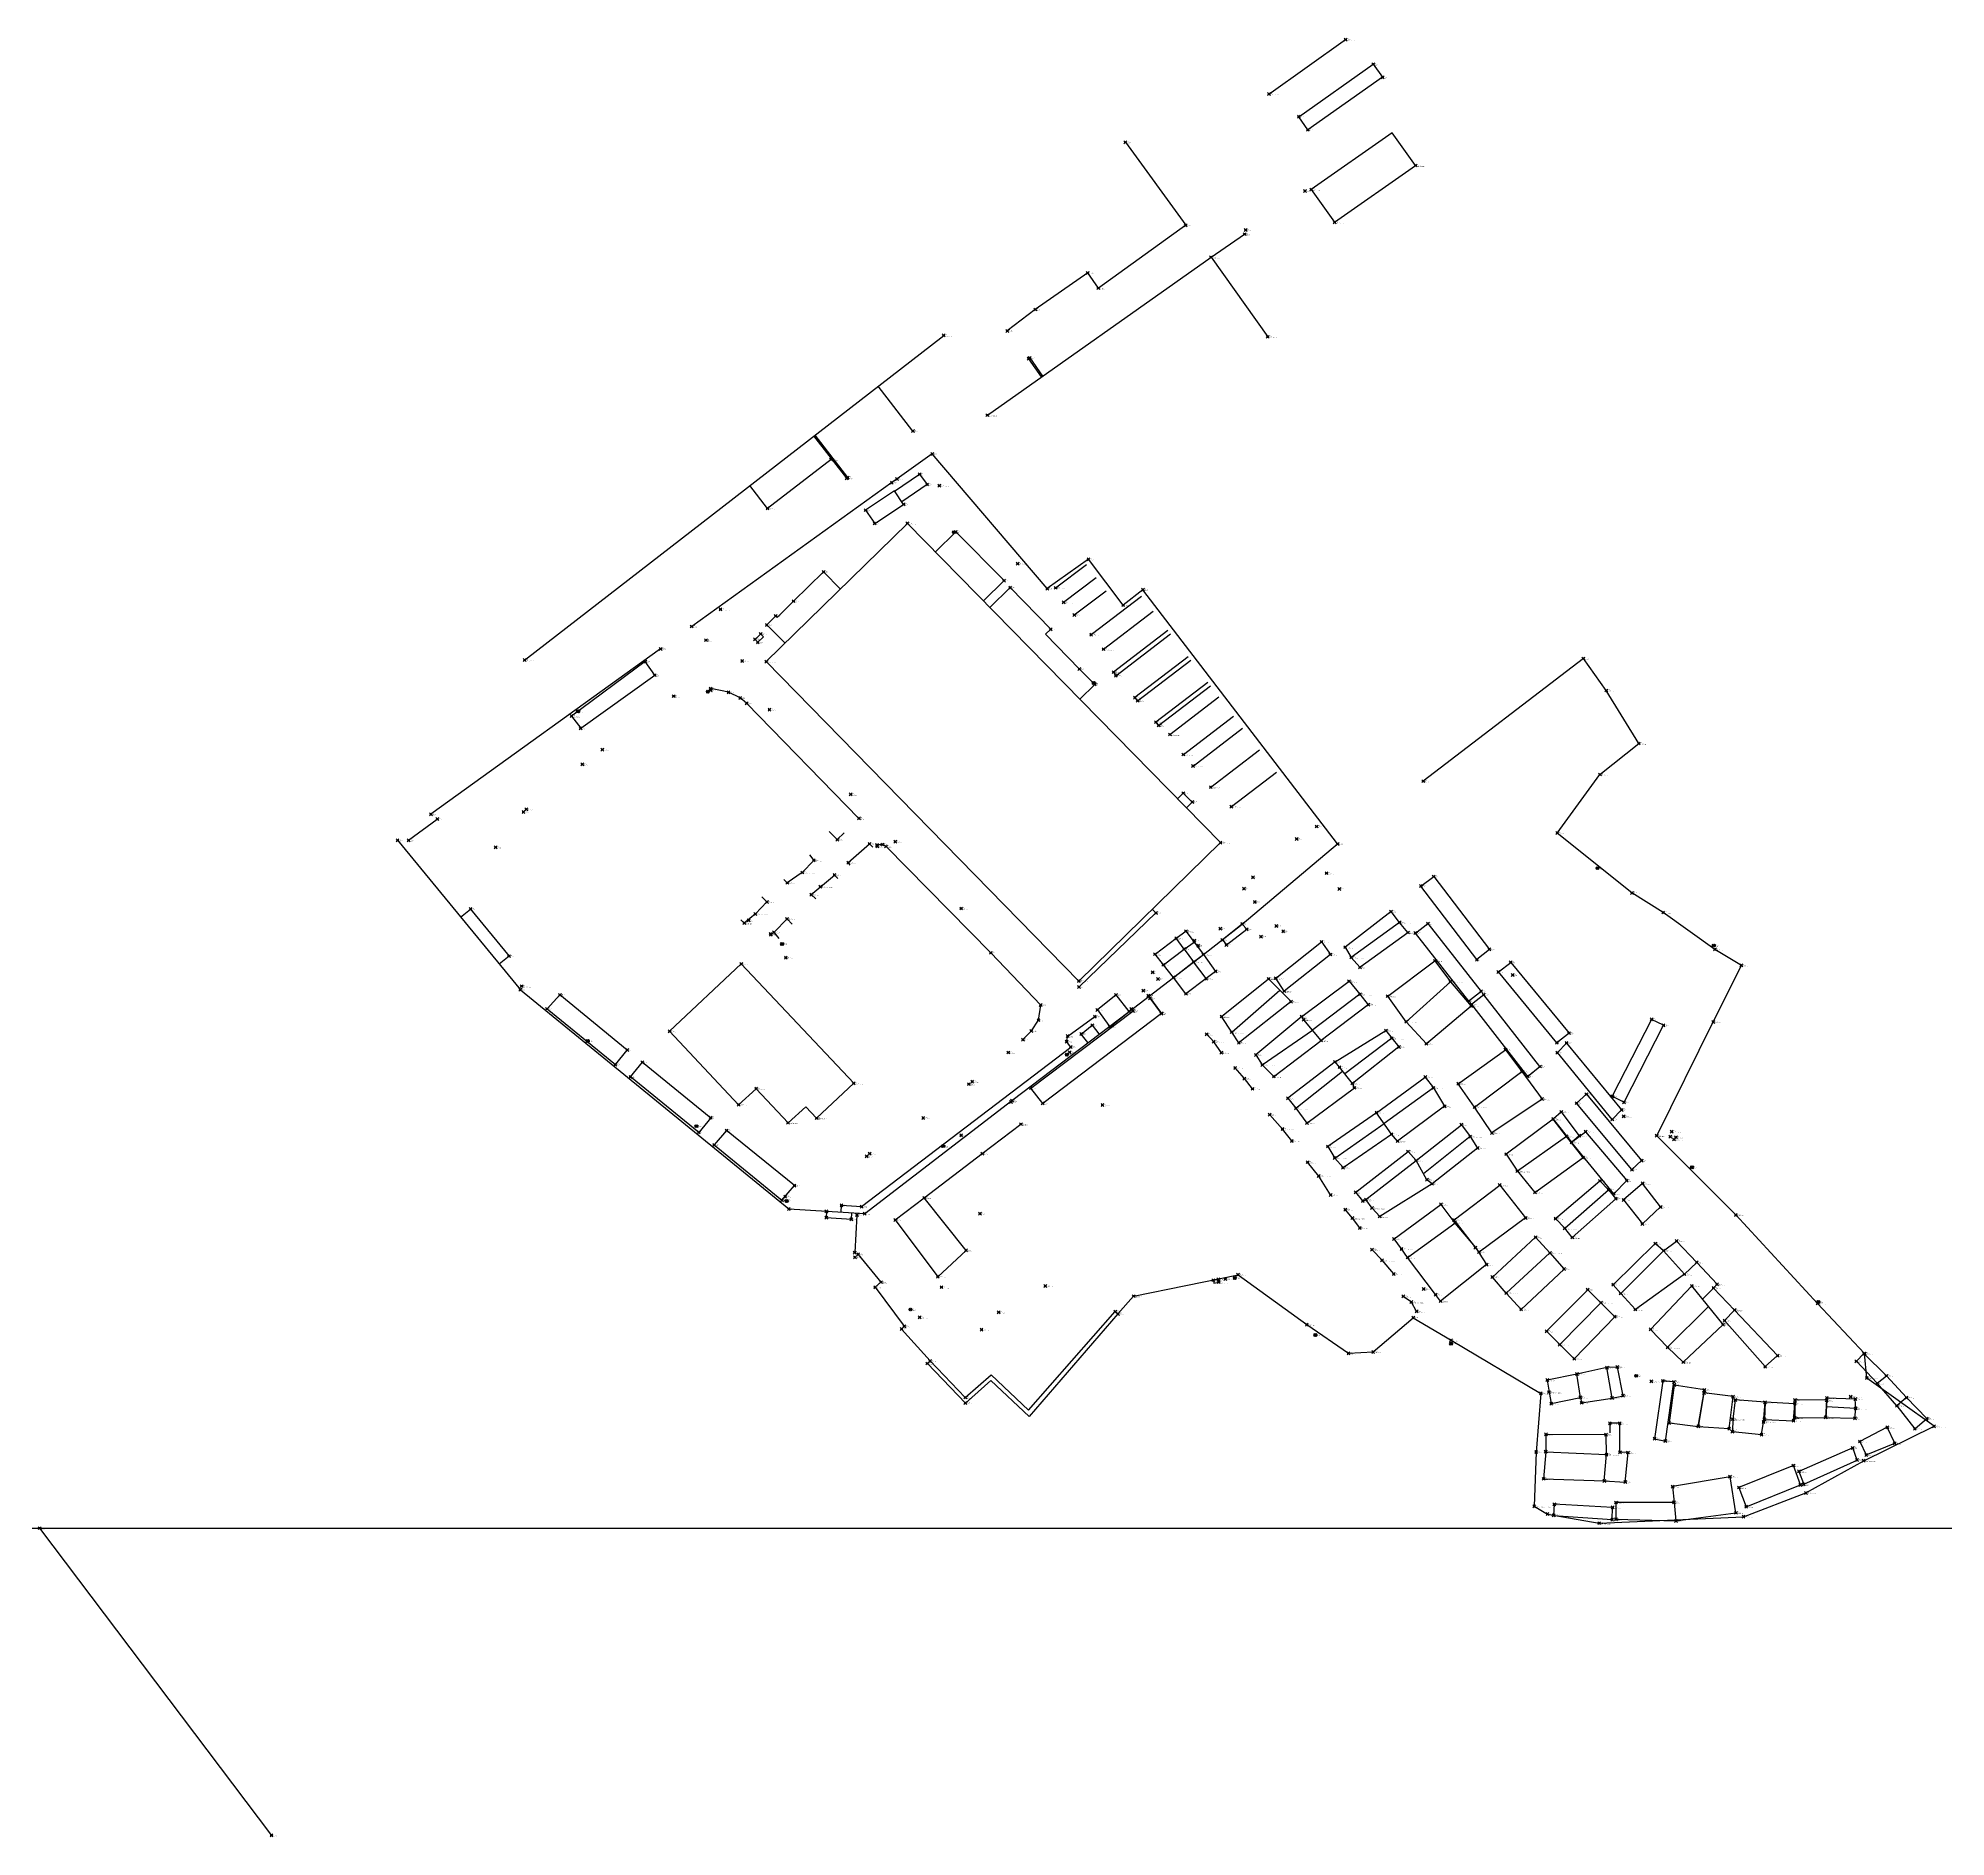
# Model space of a CAD drawing. Extents: x -283400 to 1362241, y -614024 to 292829.
# Drawn here: x 403421 to 795104, y -614024 to -244576 of the extents above; entities that cross this region are included whole.
import ezdxf
from ezdxf.enums import TextEntityAlignment as Align

# ---------------------------------------------------------------- set-up
doc = ezdxf.new("R2010")
doc.units = 0
doc.header["$PDMODE"] = 35
doc.header["$PDSIZE"] = 300
for name, color, linetype in [('pntdesc', 1, 'Continuous'), ('pntelev', 2, 'Continuous'), ('pntno', 3, 'Continuous'), ('WF rilievo 2', 7, 'Continuous')]:
    doc.layers.add(name, color=color, linetype=linetype)
doc.styles.get("Standard").update_dxf_attribs({"font": 'consola.ttf', "height": 500})

# ---------------------------------------------------------------- blocks, each defined once
blk = doc.blocks.new('rilievo 2')
for points, elevation in [([(1120285, -312423), (1107223, -322466), (1103610, -317783)], 2074), ([(1133332, -318964), (1138465, -315451), (1140008, -317570), (1134795, -321099)], 2223), ([(1108910, -344563), (1107080, -346420), (1110858, -350142)], 2380), ([(1126003, -386157), (1102931, -362504), (1101611, -361408), (1099216, -360234), (1095570, -359483), (1095549, -359764)], 2367), ([(1159658, -431583), (1161399, -429798), (1162857, -427594), (1163317, -424477), (1153076, -413765), (1131574, -391913), (1130792, -391510), (1129716, -391608), (1129784, -391872)], 2777), ([(1171192, -420759), (1186965, -405553), (1186235, -404807)], 2317), ([(1125196, -476287), (1125837, -475691), (1130523, -481396), (1129329, -482445), (1135315, -490461), (1134755, -491032), (1140601, -497570), (1147833, -505091), (1153161, -500444), (1160822, -507694), (1178626, -487431), (1179174, -487936), (1160978, -508966), (1153073, -501620), (1147852, -506226), (1140047, -498107)], 611)]:
    blk.add_lwpolyline(points, dxfattribs=dict(elevation=elevation))
at = {"elevation": 2452}
blk.add_lwpolyline([(1105233, -349969), (1104679, -349383), (1105822, -348249), (1106376, -348835)], close=True, dxfattribs=at)
for points in [[(1210182, -237375, 1436), (1225910, -226184, 1560)], [(1180719, -247269, 1680), (1193096, -264322, 1602), (1175156, -277235, 1647), (1172972, -274101, 1680), (1162212, -281625, 1655), (1156463, -286012, 1956)], [(1198283, -270874, 1575), (1205182, -266147, 1524)], [(1152375, -303321, 1760), (1198283, -270874, 1575), (1209942, -287238, 1636)], [(1057349, -353633, 3746), (1143403, -286945, 2200)], [(1163498, -295460, 1715), (1160858, -291724, 1847), (1161067, -291570, 1849), (1163710, -295310, 1714)], [(1137091, -306596, 1976), (1129950, -297371, 2442)], [(1116946, -307449, 2675), (1123667, -316136, 2074), (1123492, -316298, 2078), (1116758, -307594, 2679)], [(1031262, -390639, 2226), (1056477, -421341, 1350), (1111611, -466364, 506), (1127180, -467314, 632), (1157422, -444091, 2923), (1181493, -425779, 2955), (1190568, -418811, -59), (1196719, -414107, -59), (1204684, -407847, 2352), (1224263, -391389, 2405), (1184297, -339190, 2479), (1180249, -342346, 2484), (1173124, -332918, 2415), (1164677, -338949, 2607), (1141043, -311293, 1964), (1133825, -316435, 1921), (1132744, -317186, 1947), (1091662, -346727, 3081)], [(1141689, -331391, 2415), (1145867, -327296, 2538), (1155785, -337300, 2714), (1151550, -341451, 2412)], [(1112559, -341533, 2312), (1118731, -335530, 2425), (1122178, -339046, 2410)], [(1166377, -338797, 2369), (1172702, -334017, 2413)], [(1168019, -341750, 2347), (1174719, -336686, 2428)], [(1171339, -361640, 2406), (1174415, -358625, 2393), (1171264, -355474, 2449), (1164327, -348335, 2517), (1165375, -347310, 2355), (1157048, -338742, 2436), (1152889, -342818, 2411)], [(1170217, -344348, 2329), (1176768, -339398, 2444)], [(1173671, -348394, 2350), (1184019, -340472, 2469)], [(1108910, -344563, 2380), (1109219, -344872, 2380)], [(1112559, -341533, 2312), (1109219, -344872, 2380)], [(1176211, -351393, 2384), (1186405, -343588, 2467)], [(1189453, -347570, 2456), (1178289, -356117, 2287), (1178742, -356833, 2316), (1189966, -348239, 2457)], [(1085281, -351328, 3135), (1038124, -385291, 2280)], [(1179174, -487936, -80), (1182392, -484269, -119), (1203848, -479881, -356), (1217958, -490118, -711), (1226506, -496003, -923), (1231573, -495742, -1135), (1239818, -488700, -1127), (1247571, -493330, -1308), (1266005, -504238, -1183), (1265041, -516303, -1045), (1264640, -527422, -1105), (1267365, -529035, -1709), (1277981, -530900, -1938), (1307620, -529574, -2076), (1320431, -524701, -2248), (1332289, -518089, -2182), (1346745, -510997, -2361), (1332934, -501092, -2282), (1332472, -496063, -2145), (1322824, -485789, -2186), (1306039, -467602, -2113), (1289793, -451335, -1792), (1301405, -427953, -1909), (1307176, -416327, -1684), (1301745, -413046, -1631), (1291124, -405475, -1586), (1284710, -401446, -1544), (1269366, -389164, -1376), (1278144, -377132, -992), (1286129, -370762, -1034), (1279433, -359881, -962), (1274749, -353305, 1219), (1241871, -378499, -553)], [(1193581, -352961, 2451), (1182657, -361325, 2324), (1183214, -361994, 2383), (1194110, -353652, 2454)], [(1197615, -358229, 2447), (1186963, -366385, 2372), (1187531, -367069, 2362), (1198155, -358935, 2446)], [(1189838, -368907, 2328), (1199895, -361207, 2440)], [(1192619, -373028, 2357), (1202912, -365147, 2437)], [(1194598, -375388, 2327), (1204782, -367590, 2431)], [(1198241, -379731, 2431), (1208225, -372087, 2433)], [(1202479, -383726, 2460), (1211719, -376651, 2429)], [(1193234, -383978, 2399), (1194449, -382788, 2343), (1192584, -380959, 2438), (1191406, -382114, 2400)], [(1033527, -390649, 2205), (1039426, -386288, 2284)], [(1119895, -388815, -271719), (1121552, -390492, 2353), (1122967, -389078, 2353)], [(1124216, -395774, -271719), (1123809, -395234, 2422), (1128159, -391377, 2337), (1128866, -392084, 2337)], [(1115820, -393598, -271719), (1116739, -394762, 2664), (1114363, -397264, 2822), (1111286, -399381, 2956), (1110575, -398669, 1956)], [(1117118, -402653, -271719), (1116196, -401804, 2918), (1118084, -400191, 2864), (1120972, -397775, 2632), (1121679, -398482, 2632)], [(1106030, -402233, -271719), (1107114, -403303, 3009), (1104748, -405780, 3059), (1102461, -407656, 3091), (1101753, -406949, 3091)], [(1044214, -406410, 1776), (1046249, -404779, 3176), (1054157, -414448, 3121), (1052138, -416059, 1501)], [(1109627, -410802, -271719), (1108583, -409525, 3194), (1111236, -406808, 2969), (1112292, -407864, 2969)], [(1188515, -416226, 2267), (1186809, -414036, 2295), (1191136, -410769, 2320), (1193139, -409305, 2296), (1194796, -411575, -240979)], [(1192740, -412981, 2322), (1191136, -410769, 2320)], [(1237013, -407504, -819), (1227088, -414721, -667)], [(1190568, -418811, -59), (1188515, -416226, 2267), (1192740, -412981, 2322), (1194796, -411575, -240979), (1196718, -414106, -195)], [(1190568, -418811, -59), (1194722, -415618, -210), (1196718, -414106, -195), (1199226, -417567, -294), (1197289, -419061, -292), (1193138, -422156, -211), (1190568, -418811, -59)], [(1192740, -412981, 2322), (1194722, -415618, -210)], [(1197289, -419061, -292), (1194722, -415618, -210)], [(1185421, -422568, 2459), (1188145, -426210, 336), (1163743, -444693, 235), (1161283, -441559, 240), (1182258, -425712, 2318), (1181928, -425278, 2385)], [(1202539, -430056, -264), (1212406, -421437, -460)], [(1228866, -422257, -660), (1219168, -429603, -530)], [(1238356, -427913, -942), (1247429, -419690, -1171)], [(1122347, -467019, 593), (1122414, -465620, 2846), (1126536, -465889, 2801), (1169477, -433113, 2883), (1168631, -431995, 2286), (1168878, -430863, 2286), (1174435, -426860, 2268)], [(1188095, -426227, -10), (1185765, -423091, 103)], [(1216903, -426842, -505), (1207503, -434732, -299), (1208814, -436779, -321), (1211181, -439157, -323), (1220909, -431763, -551)], [(1172965, -432159, 2582), (1171630, -430430, 2241), (1173912, -428632, 2244), (1175268, -430390, 2531)], [(1200421, -434286, 230), (1198854, -432025, 261), (1197397, -430473, 284)], [(1208814, -436779, -321), (1219118, -429637, -529)], [(1235395, -431306, -905), (1225750, -438612, -736)], [(1206802, -441697, 8), (1205130, -439589, 156), (1203240, -437394, 172)], [(1223747, -436150, -620), (1214076, -443627, -446), (1215715, -445674, -511), (1217979, -448729, -643), (1227723, -441487, -886), (1227306, -440574, -837)], [(1215715, -445674, -511), (1225309, -438055, -707)], [(1252394, -445432, -1400), (1262120, -438154, -1519)], [(1243951, -441504, -1194), (1233802, -448810, -932)], [(1133462, -468611, 613), (1139419, -464075, 528), (1151323, -454989, 392), (1159257, -448946, 248)], [(1214877, -452395, -514), (1212961, -449963, -496), (1210350, -447011, -358)], [(1232265, -446608, -906), (1222264, -453539, -747), (1223684, -455916, -730), (1225386, -457873, -770), (1235339, -451011, -957)], [(1223684, -455916, -730), (1233820, -448837, -932)], [(1251500, -451504, -1241), (1241928, -459137, -252857)], [(1271263, -451463, -1571), (1261202, -458599, -1416)], [(1222827, -463483, -821), (1220396, -459607, -618), (1218116, -456758, -676)], [(1230093, -464425, -780), (1229455, -464729, -876), (1228007, -462929, -877), (1238731, -454567, -1041), (1240375, -456430, -1031)], [(1243666, -461211, -1098), (1232929, -467906, -912), (1231350, -466194, -625), (1230093, -464425, -780), (1240375, -456430, -1031)], [(1238635, -476320, -1107), (1237398, -474570, -1069), (1235873, -472534, -996), (1245484, -465434, -1113), (1248372, -469250, -1269)], [(1270910, -470322, -1595), (1279892, -462407, -1644)], [(1119323, -466870, 670), (1119291, -468140, 626), (1124454, -468486, 610), (1124535, -467152, 611)], [(1125589, -467627, 638), (1125125, -475320, 612)], [(1228843, -470269, -926), (1227321, -468247, -875), (1225863, -466520, -811)], [(1291201, -474943, -1711), (1293878, -472965, -1813), (1298017, -477330, -1850), (1295495, -479765, -1774)], [(1235813, -479706, -943), (1233409, -476909, -839), (1231360, -474747, -955)], [(1258906, -483635, -884), (1267867, -475400, -1516)], [(1291201, -474943, -1711), (1295495, -479765, -1774), (1285407, -487016, -1600), (1282406, -483731, -1557)], [(1298017, -477330, -1850), (1302181, -481836, -1824), (1301448, -482621, -1738), (1299190, -484879, -1791)], [(1240506, -487393, -1174), (1239418, -485500, -1067), (1237756, -484326, -1059)], [(1269875, -494214, -1421), (1278333, -485615, -1476)], [(1288551, -491108, -1637), (1292017, -494786, -1627), (1295255, -497827, -1634), (1303406, -490107, -1865), (1297010, -482174, -1753), (1288551, -491108, -1637)], [(1303722, -489284, -1814), (1305787, -487144, -1847), (1301448, -482621, -1738)], [(1292017, -494786, -1627), (1300411, -486392, -1813)], [(1305787, -487144, -1847), (1314608, -496496, -1982), (1312059, -498737, -1956), (1303722, -489284, -1814)], [(1274113, -505071, -1601), (1274384, -506193, -1598), (1280619, -505201, -1605), (1279572, -498940, -1574), (1273428, -500274, -1517)], [(1280619, -505201, -1605), (1282877, -504723, -1615), (1281717, -498835, -1579), (1279572, -498940, -1574)], [(1335087, -502161, -2188), (1336944, -500643, -2367), (1341079, -505119, -2172), (1339124, -506803, -2182), (1335087, -502161, -2188)], [(1339124, -506803, -2182), (1342795, -511533, -2203), (1345262, -509436, -2213), (1341079, -505119, -2172)], [(1330664, -507333, -2258), (1324618, -507007, -2112)], [(1282252, -516332, -1679), (1282217, -510375, -1634), (1280175, -510379, -1596), (1280175, -512379, -1596)], [(1267007, -516219, -1448), (1279493, -516832, -1634)], [(1279016, -522224, -1651), (1283343, -522448, -1666), (1283919, -516392, -1645), (1282252, -516332, -1679)], [(1293363, -526632, -1863), (1281420, -526658, -1700), (1281414, -530100, -1820), (1293741, -530442, -1363)], [(957775, -531928, 272), (1005383, -595032, 279)], [(957775, -531928, 272), (957775, -531928, 272)]]:
    blk.add_polyline3d(points)
at = {"color": 1}
for points in [[(1231596, -231225, 1501), (1233509, -233929, 1467), (1218163, -244722, 1666), (1216315, -242036, 1663)], [(1066989, -365137, 3025), (1068873, -367643, 2998), (1084075, -356721, 3048), (1082119, -353948, 3084)], [(1241368, -400035, -746), (1244021, -398095, -853), (1255451, -413048, -1271), (1252866, -415145, -1221)], [(1240259, -409693, -843), (1242815, -407746, -906), (1253745, -421688, -1297), (1251229, -423656, -1272)], [(1259810, -415721, -1374), (1271806, -430259, -1652), (1269289, -432229, -1694), (1257292, -417688, -1361)], [(1064610, -422402, 2928), (1061965, -425256, 2857), (1075985, -436723, 2824), (1078426, -433719, 2891)], [(1254278, -422353, -1350), (1251792, -424348, -1294), (1263297, -439130, -1523), (1265815, -437112, -1582)], [(1280671, -443225, -1788), (1283095, -444456, -1793), (1291196, -428627, -1774), (1288756, -427434, -1770)], [(1269392, -434260, -1713), (1271273, -432282, -1661), (1282582, -446014, -1751), (1280668, -447974, -1698)], [(1079089, -439246, 2825), (1081540, -436235, 2887), (1095577, -447634, 2852), (1093123, -450643, 2812)], [(1273340, -444629, -1636), (1275367, -442793, -1668), (1286691, -456429, -1675), (1284711, -458293, -1672)], [(1098809, -450243, 2848), (1096267, -453206, 2798), (1110190, -464578, 2781), (1112766, -461566, 2868)]]:
    blk.add_polyline3d(points, close=True, dxfattribs=at)
for points in [[(1218856, -256979, 1569), (1223655, -263701, 1489), (1240280, -252039, 1623), (1235481, -245317, 1703)], [(1127374, -322840, 2268), (1129252, -325583, 2337), (1135168, -321643, 2615), (1133287, -318898, 2239)], [(1200237, -391123, 2397), (1171146, -419552, 2305), (1106971, -353953, 2403), (1135955, -325542, 2416)], [(1225822, -412601, -622), (1227088, -414721, -667), (1228866, -416717, -708), (1238715, -409580, -865), (1237013, -407504, -819), (1235263, -405280, -779)], [(1200611, -411120, -115), (1201451, -412126, -222), (1205610, -408916, -278), (1204684, -407847, 2352)], [(1211571, -418960, -426), (1220975, -411502, -502), (1222784, -414104, -543), (1213318, -421625, -468)], [(1124922, -440561, 3147), (1117314, -447716, 3899), (1115061, -445395, 3284), (1111456, -448671, 3075), (1104896, -441680, 3111), (1101292, -444956, 2902), (1087131, -429872, 3165), (1101841, -416047, 3204)], [(1210104, -419094, -388), (1214708, -423781, -533), (1204003, -432224, -303), (1202539, -430056, -264), (1200453, -426832, -253)], [(1244251, -415398, -1102), (1247429, -419690, -1171), (1251696, -424688, -1279), (1242505, -432419, -1180), (1238356, -427913, -942), (1234555, -422651, -823)], [(1174959, -425476, 2720), (1177495, -428938, 2992), (1181493, -425779, 2955), (1178796, -422405, 2766)], [(1217328, -427511, -506), (1216903, -426842, -505), (1226627, -419605, -683), (1228866, -422257, -660), (1230561, -424408, -718), (1220909, -431763, -551)], [(1224668, -437248, -666), (1223747, -436150, -620), (1234188, -429735, -822), (1235395, -431306, -905), (1236860, -433089, -942), (1227306, -440574, -837)], [(1258728, -433654, -1520), (1262120, -438154, -1519), (1266252, -443804, -1567), (1255967, -450758, -1410), (1252394, -445432, -1400), (1249043, -440653, -1289)], [(1232265, -446608, -906), (1242267, -439279, -1127), (1243951, -441504, -1194), (1246257, -445277, -1286), (1236593, -452431, -1006), (1235339, -451011, -957)], [(1270222, -446435, -1581), (1268528, -447911, -1576), (1272302, -452671, -1574), (1273900, -451310, -1580)], [(1240375, -456430, -1031), (1249696, -449074, -1302), (1251500, -451504, -1241), (1253014, -453862, -1296), (1243666, -461211, -1098), (1242626, -460354, -1083)], [(1268528, -447911, -1576), (1258886, -455104, -1410), (1261202, -458599, -1416), (1264783, -462966, -1566), (1274683, -455824, -1646), (1271263, -451463, -1571)], [(1275190, -450496, -1606), (1283648, -460533, -1675), (1280969, -463228, -1674), (1272302, -452671, -1574)], [(1257565, -461470, -1344), (1262886, -468215, -1416), (1253325, -475208, -1325), (1248189, -468624, -1227)], [(1278141, -460596, -1607), (1279892, -462407, -1644), (1281400, -464254, -1687), (1272458, -472223, -1606), (1270910, -470322, -1595), (1269015, -468355, -1545)], [(1286910, -461124, -1695), (1283007, -464502, -1669), (1286845, -469435, -1726), (1290592, -465962, -1764)], [(1248372, -469250, -1269), (1252568, -474298, -1342), (1254859, -477785, -1376), (1245415, -485294, -1299), (1244394, -483953, -1277), (1238635, -476320, -1107)], [(1256066, -480346, -1432), (1264941, -472184, -1497), (1267867, -475400, -1516), (1270776, -478706, -1478), (1261960, -486999, -1316), (1258906, -483635, -884)], [(1280855, -481936, -1618), (1282406, -483731, -1557), (1291201, -474943, -1711), (1289501, -473474, -1717)], [(1199791, -480833, -266), (1198766, -480998, -280), (1198855, -481573, -326), (1199881, -481408, -312)], [(1267197, -491474, -1440), (1269875, -494214, -1421), (1272865, -497131, -1488), (1281199, -488493, -1551), (1278348, -485630, -1476), (1275631, -482957, -1472)], [(1330791, -497642, -2173), (1335087, -502161, -2188), (1336944, -500643, -2367), (1332330, -496072, -2172)], [(1267685, -503992, -1488), (1268130, -506338, -1536), (1274113, -505071, -1601), (1273428, -500274, -1517), (1267333, -501518, -1369)], [(1293326, -501881, -1687), (1291044, -501662, -1659), (1289344, -513560, -1701), (1291590, -514029, -1714)], [(1299584, -503531, -1780), (1293404, -502538, -1671), (1292346, -510309, -1752), (1298337, -511016, -1811)], [(1305476, -504917, -1912), (1299490, -504152, -1633), (1298337, -511016, -1811), (1304667, -511480, -1898)], [(1330498, -509344, -2190), (1330664, -507333, -2258), (1330572, -505418, -2190), (1324730, -505206, -2170), (1324690, -505661, -2130), (1324501, -509190, -2082)], [(1312046, -506083, -2071), (1305927, -505590, -1954), (1305411, -509535, -1848), (1305340, -512105, -1894), (1311315, -512699, -1973), (1311722, -510125, -1909)], [(1318154, -506375, -2108), (1312046, -506083, -2071), (1311901, -509596, -1923), (1317878, -509868, -2055)], [(1324690, -505661, -2130), (1318176, -505580, -2148), (1318154, -506375, -2108), (1318142, -509264, -2026), (1324501, -509190, -2082)], [(1266562, -521797, -1660), (1279016, -522224, -1651), (1279493, -516832, -1634), (1279407, -512737, -1631), (1267043, -512675, -1566), (1267007, -516219, -1448)], [(1337138, -511214, -2228), (1331502, -514132, -2153), (1332804, -516887, -2233), (1338651, -514496, -2334)], [(1330050, -515438, -2193), (1318998, -520278, -2070), (1319974, -522904, -2122), (1330920, -517941, -2224)], [(1319283, -523062, -2017), (1317860, -519059, -2022), (1306664, -523574, -1937), (1308160, -527538, -2076)], [(1306050, -528777, -2066), (1304867, -521352, -1958), (1293068, -523383, -1774), (1293363, -526632, -1863), (1293741, -530442, -1363)], [(1280733, -527668, -1688), (1268760, -527009, -1638), (1268633, -529316, -1812), (1280645, -530172, -1820)]]:
    blk.add_polyline3d(points, close=True)
blk.add_polyline3d([(1133462, -468611, 613), (1142197, -480282, 504), (1147996, -474875, 407), (1139419, -464075, 528)], dxfattribs=at)
for centre in [(1145520, -327348, 2504), (1094974, -360108, 2842), (1174213, -358361, 2305), (1068317, -364154, 3008), (1277641, -396370, -1527), (1110214, -411918, 3120), (1301501, -412252, -1624), (1070314, -431847, 2864), (1168682, -434665, 2864), (1092633, -449357, 2779), (1143252, -453466, 2792), (1297025, -457832, -1795), (1111145, -464706, 2759), (1203175, -480545, -460), (1322976, -485473, -2197), (1136586, -487016, 547), (1219720, -492239, -1093), (1247583, -494052, -1253), (1285576, -500638, -1593)]:
    blk.add_circle(centre, 300, dxfattribs=at)
for p in [(1225910, -226184, 1560), (1231596, -231225, 1501), (1233509, -233929, 1467), (1210182, -237375, 1436), (1216315, -242036, 1663), (1218163, -244722, 1666), (1180719, -247269, 1680), (1240280, -252039, 1623), (1217594, -257276, 1563), (1218856, -256979, 1569), (1193096, -264322, 1602), (1205182, -266147, 1524), (1205383, -265285, 1502), (1223655, -263701, 1489), (1172972, -274101, 1680), (1198283, -270874, 1575), (1175156, -277235, 1647), (1162212, -281625, 1655), (1143403, -286945, 2200), (1156463, -286012, 1956), (1209942, -287238, 1636), (1160858, -291724, 1847), (1161067, -291570, 1849), (1152375, -303321, 1760), (1137091, -306596, 1976), (1120285, -312423, 2074), (1141043, -311293, 1964), (1123492, -316298, 2078), (1123667, -316136, 2074), (1132744, -317186, 1947), (1133825, -316435, 1921), (1138465, -315451, 2223), (1140008, -317570, 2423), (1142511, -317806, 2316), (1107223, -322466, 2130), (1127374, -322840, 2268), (1135168, -321643, 2615), (1129252, -325583, 2337), (1135955, -325542, 2416), (1145520, -327348, 2504), (1145867, -327296, 2538), (1173124, -332918, 2415), (1118731, -335530, 2425), (1158574, -333842, 2435), (1155785, -337300, 2714), (1157048, -338742, 2436), (1164677, -338949, 2607), (1166377, -338797, 2369), (1184297, -339190, 2479), (1097575, -343224, 2833), (1108910, -344563, 2380), (1112559, -341533, 2312), (1168019, -341750, 2347), (1170217, -344348, 2329), (1180249, -342346, 2484), (1091662, -346727, 3081), (1105822, -348249, 2487), (1107080, -346420, 2358), (1165375, -347310, 2355), (1173671, -348394, 2350), (1085281, -351328, 3135), (1094593, -349543, 2910), (1104679, -349383, 2489), (1105233, -349969, 2452), (1176211, -351393, 2384), (1057349, -353633, 3746), (1082119, -353948, 3084), (1102023, -353836, 2581), (1106971, -353953, 2403), (1171264, -355474, 2449), (1178289, -356117, 2287), (1274749, -353305, 1219), (1084075, -356721, 3048), (1094974, -360108, 2842), (1095549, -359764, 2823), (1095570, -359483, 2764), (1099216, -360234, 2623), (1174213, -358361, 2305), (1174415, -358625, 2393), (1178742, -356833, 2316), (1279433, -359881, -962), (1068317, -364154, 3008), (1087949, -361043, 2985), (1101611, -361408, 2500), (1102931, -362504, 2409), (1107627, -363792, 2421), (1182657, -361325, 2324), (1183214, -361994, 2383), (1066989, -365137, 3025), (1068873, -367643, 2998), (1186963, -366385, 2372), (1187531, -367069, 2362), (1073329, -372003, 2973), (1189838, -368907, 2328), (1286129, -370762, -1034), (1069203, -375046, 2964), (1192619, -373028, 2357), (1194598, -375388, 2327), (1198241, -379731, 2431), (1241871, -378499, -553), (1278144, -377132, -992), (1124315, -381227, 2376), (1192584, -380959, 2438), (1194449, -382788, 2343), (1202479, -383726, 2460), (1038124, -385291, 2280), (1039426, -386288, 2284), (1057118, -384813, 2821), (1057705, -384269, 2814), (1126003, -386157, 2367), (1031262, -390639, 2226), (1033527, -390649, 2205), (1121552, -390492, 2353), (1128159, -391377, 2337), (1129716, -391608, 2434), (1130792, -391510, 2295), (1133456, -390921, 2356), (1200237, -391123, 2397), (1215858, -390360, 2383), (1219963, -387816, 2000), (1224263, -391389, 2405), (1269366, -389164, -1376), (1051388, -392074, 2852), (1116739, -394762, 2664), (1123809, -395234, 2422), (1129784, -391872, 2464), (1131574, -391913, 2280), (1111286, -399381, 2956), (1114363, -397264, 2822), (1120972, -397775, 2632), (1206913, -398248, 2314), (1221994, -397402, -165), (1244021, -398095, -853), (1277641, -396370, -1527), (1107114, -403303, 3009), (1116196, -401804, 2918), (1118084, -400191, 2864), (1205071, -400601, 2239), (1207279, -403315, 2414), (1224651, -400621, -456), (1241368, -400035, -746), (1284710, -401446, -1544), (1046249, -404779, 3176), (1103364, -407084, 3047), (1104748, -405780, 3059), (1111236, -406808, 2969), (1146989, -404652, 2241), (1186965, -405553, 2409), (1235263, -405280, -779), (1291124, -405475, -1586), (1102461, -407656, 3091), (1107883, -409852, 3040), (1107912, -410009, 3164), (1108583, -409525, 3194), (1191136, -410769, 2320), (1193139, -409305, 2296), (1194877, -411250, 2262), (1200184, -408818, 2317), (1200611, -411120, -115), (1204684, -407847, 2352), (1205610, -408916, -278), (1208539, -410447, -303), (1211692, -408250, -369), (1213106, -409332, -345), (1237013, -407504, -819), (1238715, -409580, -865), (1240259, -409693, -843), (1242815, -407746, -906), (1054157, -414448, 3121), (1110214, -411918, 3120), (1110988, -414766, 3116), (1153076, -413765, 2111), (1186809, -414036, 2295), (1192740, -412981, 2322), (1195650, -412301, 2307), (1196718, -414106, -195), (1201451, -412126, -222), (1220975, -411502, -502), (1222784, -414104, -543), (1225822, -412601, -622), (1227088, -414721, -667), (1252866, -415145, -1221), (1255451, -413048, -1271), (1301501, -412252, -1624), (1301745, -413046, -1631), (1101841, -416047, 3204), (1186292, -417763, 2270), (1188515, -416226, 2267), (1190568, -418811, -59), (1194722, -415618, -210), (1197289, -419061, -292), (1199226, -417567, -294), (1210104, -419094, -388), (1211571, -418960, -426), (1228866, -416717, -708), (1244251, -415398, -1102), (1257292, -417688, -1361), (1259810, -415721, -1374), (1260239, -418300, -1373), (1307176, -416327, -1684), (1056477, -421341, 1350), (1056737, -420606, 2852), (1064610, -422402, 2928), (1171146, -419552, 2305), (1171192, -420759, 2317), (1178796, -422405, 2766), (1184377, -421517, 2319), (1185421, -422568, 2459), (1187426, -419142, 2308), (1193138, -422156, -211), (1213318, -421625, -468), (1226627, -419605, -683), (1228866, -422257, -660), (1234555, -422651, -823), (1247429, -419690, -1171), (1253745, -421688, -1297), (1254278, -422353, -1350), (1061965, -425256, 2857), (1163317, -424477, 2098), (1174435, -426860, 2268), (1174959, -425476, 2720), (1181493, -425779, 2955), (1181928, -425278, 2385), (1182258, -425712, 2318), (1185765, -423091, 103), (1188095, -426227, -10), (1188145, -426210, 336), (1200453, -426832, -253), (1214708, -423781, -533), (1216903, -426842, -505), (1230561, -424408, -718), (1251229, -423656, -1272), (1251696, -424688, -1279), (1251792, -424348, -1294), (1087131, -429872, 3165), (1161399, -429798, 2457), (1162857, -427594, 2237), (1171630, -430430, 2241), (1173912, -428632, 2244), (1177495, -428938, 2992), (1197397, -430473, 284), (1202539, -430056, -264), (1217328, -427511, -506), (1234188, -429735, -822), (1238356, -427913, -942), (1271806, -430259, -1652), (1288756, -427434, -1770), (1291196, -428627, -1774), (1301405, -427953, -1909), (1070314, -431847, 2864), (1078426, -433719, 2891), (1156680, -434229, 2909), (1159658, -431583, 2777), (1168631, -431995, 2286), (1168682, -434665, 2864), (1168878, -430863, 2286), (1169241, -434178, 2862), (1169477, -433113, 2883), (1198854, -432025, 261), (1200421, -434286, 230), (1204003, -432224, -303), (1207503, -434732, -299), (1220909, -431763, -551), (1235395, -431306, -905), (1236860, -433089, -942), (1242505, -432419, -1180), (1258728, -433654, -1520), (1269289, -432229, -1694), (1269392, -434260, -1713), (1271273, -432282, -1661), (1075985, -436723, 2824), (1081540, -436235, 2887), (1203240, -437394, 172), (1208814, -436779, -321), (1223747, -436150, -620), (1224668, -437248, -666), (1262120, -438154, -1519), (1265815, -437112, -1582), (1079089, -439246, 2825), (1104896, -441680, 3111), (1124922, -440561, 3147), (1148563, -440726, 2958), (1149249, -440196, 2996), (1161283, -441559, 240), (1205130, -439589, 156), (1206802, -441697, 8), (1211181, -439157, -323), (1227306, -440574, -837), (1227723, -441487, -886), (1242267, -439279, -1127), (1243951, -441504, -1194), (1249043, -440653, -1289), (1263297, -439130, -1523), (1101292, -444956, 2902), (1157210, -444408, 408), (1157422, -444091, 2923), (1163743, -444693, 235), (1175999, -445031, 99), (1214076, -443627, -446), (1215715, -445674, -511), (1246257, -445277, -1286), (1252394, -445432, -1400), (1266252, -443804, -1567), (1270222, -446435, -1581), (1273340, -444629, -1636), (1275367, -442793, -1668), (1280671, -443225, -1788), (1282582, -446014, -1751), (1283095, -444456, -1793), (1092633, -449357, 2779), (1095577, -447634, 2852), (1098809, -450243, 2848), (1111456, -448671, 3075), (1117314, -447716, 3899), (1139191, -447690, 3012), (1159257, -448946, 248), (1210350, -447011, -358), (1212961, -449963, -496), (1217979, -448729, -643), (1232265, -446608, -906), (1249696, -449074, -1302), (1268528, -447911, -1576), (1280668, -447974, -1698), (1283019, -447332, -1795), (1093123, -450643, 2812), (1096267, -453206, 2798), (1143252, -453466, 2792), (1146985, -451222, 2828), (1214877, -452395, -514), (1222264, -453539, -747), (1235339, -451011, -957), (1236593, -452431, -1006), (1251500, -451504, -1241), (1253014, -453862, -1296), (1255967, -450758, -1410), (1271263, -451463, -1571), (1272302, -452671, -1574), (1273900, -451310, -1580), (1275190, -450496, -1606), (1289793, -451335, -1792), (1292573, -451506, -1861), (1292887, -450488, -1759), (1293370, -452102, -1757), (1293736, -451626, -1788), (1127579, -455536, 3020), (1128210, -454991, 3017), (1151323, -454989, 392), (1218116, -456758, -676), (1223684, -455916, -730), (1225386, -457873, -770), (1238731, -454567, -1041), (1240375, -456430, -1031), (1258886, -455104, -1410), (1274683, -455824, -1646), (1286691, -456429, -1675), (1297025, -457832, -1795), (1112766, -461566, 2868), (1220396, -459607, -618), (1242626, -460354, -1083), (1243666, -461211, -1098), (1257565, -461470, -1344), (1261202, -458599, -1416), (1278141, -460596, -1607), (1283648, -460533, -1675), (1284711, -458293, -1672), (1286910, -461124, -1695), (1110190, -464578, 2781), (1110855, -463826, 2742), (1111145, -464706, 2759), (1122414, -465620, 2846), (1126536, -465889, 2801), (1139419, -464075, 528), (1222827, -463483, -821), (1228007, -462929, -877), (1229455, -464729, -876), (1230093, -464425, -780), (1245484, -465434, -1113), (1264783, -462966, -1566), (1279892, -462407, -1644), (1280969, -463228, -1674), (1281400, -464254, -1687), (1283007, -464502, -1669), (1290592, -465962, -1764), (1111611, -466364, 506), (1119291, -468140, 626), (1119323, -466870, 670), (1124454, -468486, 610), (1125589, -467627, 638), (1127180, -467314, 632), (1133462, -468611, 613), (1150841, -467335, 367), (1225863, -466520, -811), (1227321, -468247, -875), (1231350, -466194, -625), (1232929, -467906, -912), (1248189, -468624, -1227), (1248372, -469250, -1269), (1262886, -468215, -1416), (1269015, -468355, -1545), (1286845, -469435, -1726), (1306039, -467602, -2113), (1228843, -470269, -926), (1235873, -472534, -996), (1264941, -472184, -1497), (1270910, -470322, -1595), (1272458, -472223, -1606), (1289501, -473474, -1717), (1293878, -472965, -1813), (1125125, -475320, 612), (1125196, -476287, 611), (1125837, -475691, 587), (1147996, -474875, 407), (1231360, -474747, -955), (1233409, -476909, -839), (1237398, -474570, -1069), (1238635, -476320, -1107), (1252568, -474298, -1342), (1253325, -475208, -1325), (1254859, -477785, -1376), (1267867, -475400, -1516), (1291201, -474943, -1711), (1298017, -477330, -1850), (1130523, -481396, 601), (1142197, -480282, 504), (1198766, -480998, -280), (1199791, -480833, -266), (1199881, -481408, -312), (1201231, -480740, -296), (1203175, -480545, -460), (1203848, -479881, -356), (1235813, -479706, -943), (1256066, -480346, -1432), (1270776, -478706, -1478), (1295495, -479765, -1774), (1129329, -482445, 575), (1142947, -482433, 548), (1164247, -482192, 173), (1182392, -484269, -119), (1237756, -484326, -1059), (1239418, -485500, -1067), (1241971, -482814, -1266), (1244394, -483953, -1277), (1245415, -485294, -1299), (1258906, -483635, -884), (1275631, -482957, -1472), (1278348, -485630, -1476), (1280855, -481936, -1618), (1282406, -483731, -1557), (1297010, -482174, -1753), (1301448, -482621, -1738), (1302181, -481836, -1824), (1322976, -485473, -2197), (1136586, -487016, 547), (1138445, -488630, 413), (1154684, -487574, 181), (1178626, -487431, 6), (1179174, -487936, -80), (1239818, -488700, -1127), (1240506, -487393, -1174), (1261960, -486999, -1316), (1281199, -488493, -1551), (1285407, -487016, -1600), (1303722, -489284, -1814), (1305787, -487144, -1847), (1322824, -485789, -2186), (1134755, -491032, 453), (1135315, -490461, 460), (1151166, -491136, 193), (1217958, -490118, -711), (1219720, -492239, -1093), (1247571, -493330, -1308), (1267197, -491474, -1440), (1288551, -491108, -1637), (1303406, -490107, -1865), (1226506, -496003, -923), (1231573, -495742, -1135), (1247583, -494052, -1253), (1269875, -494214, -1421), (1272865, -497131, -1488), (1292017, -494786, -1627), (1314608, -496496, -1982), (1332330, -496072, -2172), (1332472, -496063, -2145), (1140047, -498107, 1759), (1140601, -497570, 1719), (1273428, -500274, -1517), (1279572, -498940, -1574), (1281717, -498835, -1579), (1285576, -500638, -1593), (1295255, -497827, -1634), (1312059, -498737, -1956), (1330791, -497642, -2173), (1332934, -501092, -2282), (1336944, -500643, -2367), (1147833, -505091, 1528), (1266005, -504238, -1183), (1267333, -501518, -1369), (1267685, -503992, -1488), (1274113, -505071, -1601), (1280619, -505201, -1605), (1282877, -504723, -1615), (1288705, -501757, -1682), (1291044, -501662, -1659), (1293326, -501881, -1687), (1293404, -502538, -1671), (1299490, -504152, -1633), (1299584, -503531, -1780), (1305476, -504917, -1912), (1324730, -505206, -2170), (1329615, -504933, -2176), (1335087, -502161, -2188), (1341079, -505119, -2172), (1147852, -506226, 1508), (1268130, -506338, -1536), (1274384, -506193, -1598), (1305927, -505590, -1954), (1312046, -506083, -2071), (1318154, -506375, -2108), (1318176, -505580, -2148), (1324690, -505661, -2130), (1330572, -505418, -2190), (1330664, -507333, -2258), (1339124, -506803, -2182), (1267043, -512675, -1566), (1279407, -512737, -1631), (1280175, -510379, -1596), (1282217, -510375, -1634), (1292346, -510309, -1752), (1298337, -511016, -1811), (1304667, -511480, -1898), (1305340, -512105, -1894), (1305411, -509535, -1848), (1311315, -512699, -1973), (1311722, -510125, -1909), (1311901, -509596, -1923), (1317878, -509868, -2055), (1318142, -509264, -2026), (1324501, -509190, -2082), (1330498, -509344, -2190), (1337138, -511214, -2228), (1342795, -511533, -2203), (1345262, -509436, -2213), (1346745, -510997, -2361), (1265041, -516303, -1045), (1267007, -516219, -1448), (1279493, -516832, -1634), (1282252, -516332, -1679), (1283919, -516392, -1645), (1289344, -513560, -1701), (1291590, -514029, -1714), (1330050, -515438, -2193), (1331502, -514132, -2153), (1332804, -516887, -2233), (1338651, -514496, -2334), (1317860, -519059, -2022), (1318998, -520278, -2070), (1330920, -517941, -2224), (1332289, -518089, -2182), (1266562, -521797, -1660), (1279016, -522224, -1651), (1283343, -522448, -1666), (1293068, -523383, -1774), (1304867, -521352, -1958), (1306664, -523574, -1937), (1319283, -523062, -2017), (1319974, -522904, -2122), (1320431, -524701, -2248), (1264640, -527422, -1105), (1268760, -527009, -1638), (1280733, -527668, -1688), (1281420, -526658, -1700), (1293363, -526632, -1863), (1308160, -527538, -2076), (957775, -531928, 272), (1267365, -529035, -1709), (1268633, -529316, -1812), (1277981, -530900, -1938), (1280645, -530172, -1820), (1281414, -530100, -1820), (1293741, -530442, -1363), (1306050, -528777, -2066), (1307620, -529574, -2076), (1005383, -595032, 279)]:
    blk.add_point(p)
at = {"layer": 'pntdesc'}
for s, p in [('Spigolo fabbricato', (1226299, -226351, 1560)), ('CS12', (1231985, -231392, 1501)), ('CS12', (1233898, -234096, 1467)), ('Spigolo fabbricato', (1210571, -237542, 1436)), ('CS12', (1216704, -242202, 1663)), ('CS12', (1218552, -244889, 1666)), ('Blocco CLS', (1181108, -247436, 1680)), ('Spigolo fabbricato', (1240669, -252205, 1623)), ('Cancello', (1217983, -257442, 1563)), ('Spigolo fabbricato', (1219245, -257146, 1569)), ('Blocco CLS', (1193485, -264489, 1602)), ('Cancello', (1205571, -266314, 1524)), ('Stazione', (1205772, -265451, 1502)), ('Spigolo fabbricato', (1224044, -263868, 1489)), ('Spigolo fabbricato', (1198672, -271041, 1575)), ('Blocco CLS', (1173361, -274268, 1680)), ('Blocco CLS', (1175545, -277401, 1647)), ('Blocco CLS', (1162601, -281792, 1655)), ('Spigolo fabbricato', (1143792, -287112, 2200)), ('Muro CLS', (1156852, -286178, 1956)), ('Spigolo fabbricato', (1210331, -287404, 1636)), ('Muro CLS', (1161247, -291891, 1847)), ('Muro CLS', (1161456, -291737, 1849)), ('Spigolo fabbricato', (1152764, -303488, 1760)), ('Muro CLS', (1137480, -306762, 1976)), ('Box carrelli', (1120674, -312590, 2074)), ('Muro CLS', (1141432, -311459, 1964)), ('Muro CLS', (1123881, -316465, 2078)), ('Muro CLS', (1124056, -316303, 2074)), ('Muro CLS', (1134214, -316602, 1921)), ('Box', (1138854, -315618, 2223)), ('Muro CLS', (1133133, -317352, 1947)), ('Box', (1140397, -317737, 2423)), ('Palo illuminazione', (1142900, -317972, 2316)), ('Box carrelli', (1107612, -322633, 2130)), ('Box', (1127763, -323007, 2268)), ('Box', (1135557, -321809, 2615)), ('Box', (1129641, -325750, 2337)), ('Spigolo fabbricato', (1136344, -325708, 2416)), ('Idrante', (1145909, -327515, 2504)), ('Box', (1146256, -327463, 2538)), ('Box', (1119120, -335696, 2425)), ('Palo illuminazione', (1158963, -334008, 2435)), ('Muro CLS', (1173513, -333085, 2415)), ('Box', (1156174, -337467, 2714)), ('Box', (1157437, -338909, 2436)), ('Muro CLS', (1165066, -339115, 2607)), ('Baraccatura acciaio', (1166766, -338964, 2369)), ('Muro CLS', (1184686, -339357, 2479)), ('Palo illuminazione', (1097964, -343391, 2833)), ('Box', (1109299, -344730, 2380)), ('Box', (1112948, -341700, 2312)), ('Baraccatura acciaio', (1168408, -341916, 2347)), ('Baraccatura acciaio', (1170606, -344515, 2329)), ('Muro CLS', (1180638, -342513, 2484)), ('Muro CLS', (1092051, -346894, 3081)), ('Blocco CLS', (1106210, -348416, 2487)), ('Box', (1107469, -346587, 2358)), ('Box', (1165764, -347477, 2355)), ('Baraccatura acciaio', (1174060, -348561, 2350)), ('Muro CLS', (1085670, -351495, 3135)), ('Riga bianca', (1094982, -349710, 2910)), ('Blocco CLS', (1105068, -349550, 2489)), ('Blocco CLS', (1105622, -350136, 2452)), ('Baraccatura acciaio', (1176600, -351560, 2384)), ('Spigolo fabbricato', (1057738, -353800, 3746)), ('CS13', (1082508, -354115, 3084)), ('Riga bianca', (1102412, -354003, 2581)), ('Spigolo fabbricato', (1107360, -354119, 2403)), ('Box', (1171653, -355640, 2449)), ('Blocco CLS', (1178678, -356284, 2287)), ('Muro CLS', (1275138, -353471, 1219)), ('CS13', (1084464, -356888, 3048)), ('Idrante', (1095363, -360275, 2842)), ('Muro CLS', (1095938, -359931, 2823)), ('Muro CLS', (1095959, -359649, 2764)), ('Idrante', (1174602, -358528, 2305)), ('Box', (1174804, -358792, 2393)), ('Blocco CLS', (1179131, -357000, 2316)), ('Limite asfalto', (1279822, -360048, -962)), ('Idrante', (1068706, -364321, 3008)), ('Riga bianca', (1088338, -361210, 2985)), ('Muro CLS', (1099605, -360401, 2623)), ('Muro CLS', (1101999, -361575, 2500)), ('Muro CLS', (1103320, -362671, 2409)), ('Riga bianca', (1108016, -363959, 2421)), ('Blocco CLS', (1183046, -361491, 2324)), ('Blocco CLS', (1183603, -362161, 2383)), ('Palo illuminazione', (1067378, -365304, 3025)), ('CS13', (1069262, -367809, 2998)), ('Blocco CLS', (1187352, -366552, 2372)), ('Blocco CLS', (1187920, -367236, 2362)), ('Baraccatura acciaio', (1190227, -369074, 2328)), ('Limite asfalto', (1286518, -370929, -1034)), ('Riga bianca', (1069592, -375213, 2964)), ('Riga bianca', (1073718, -372170, 2973)), ('Baraccatura acciaio', (1193008, -373194, 2357)), ('Baraccatura acciaio', (1194987, -375555, 2327)), ('Baraccatura acciaio', (1198630, -379898, 2431)), ('Muro CLS', (1242260, -378666, -553)), ('Limite asfalto', (1278533, -377298, -992)), ('Riga bianca', (1124703, -381394, 2376)), ('Box', (1192973, -381126, 2438)), ('Box', (1194838, -382954, 2343)), ('Baraccatura acciaio', (1202868, -383893, 2460)), ('Muro CLS', (1038513, -385458, 2280)), ('Sbarra', (1039815, -386454, 2284)), ('Blocco CLS', (1057507, -384980, 2821)), ('Blocco CLS', (1058094, -384435, 2814)), ('Muro CLS', (1126392, -386324, 2367)), ('Muro CLS', (1031651, -390806, 2226)), ('Sbarra', (1033916, -390815, 2205)), ('Ingombro stive', (1121941, -390659, 2353)), ('Ingombro stive', (1128548, -391544, 2337)), ('Muro CLS', (1131181, -391677, 2295)), ('Riga bianca', (1133845, -391088, 2356)), ('Spigolo fabbricato', (1200626, -391290, 2397)), ('Muro CLS', (1216247, -390526, 2383)), ('Box', (1220352, -387983, 2000)), ('Muro CLS', (1224652, -391556, 2405)), ('Limite asfalto', (1269754, -389331, -1376)), ('Riga bianca', (1051777, -392241, 2852)), ('Ingombro stive', (1117128, -394928, 2664)), ('Ingombro stive', (1124198, -395401, 2422)), ('Muro CLS', (1130105, -391775, 2434)), ('Muro CLS', (1130173, -392039, 2464)), ('Muro CLS', (1131963, -392080, 2280)), ('Ingombro stive', (1111675, -399548, 2956)), ('Ingombro stive - mezzeria', (1114752, -397431, 2822)), ('Ingombro stive', (1121361, -397941, 2632)), ('Box', (1207302, -398415, 2314)), ('Box carrelli', (1222383, -397569, -165)), ('CS11', (1244410, -398262, -853)), ('Idrante', (1278030, -396537, -1527)), ('Ingombro stive', (1107503, -403470, 3009)), ('Ingombro stive', (1116585, -401970, 2918)), ('Ingombro stive - mezzeria', (1118473, -400358, 2864)), ('Box', (1205460, -400768, 2239)), ('Box', (1207668, -403482, 2414)), ('Box', (1225040, -400788, -456)), ('CS11', (1241757, -400202, -746)), ('Limite asfalto', (1285098, -401612, -1544)), ('Box', (1046638, -404946, 3176)), ('Riga bianca', (1103753, -407251, 3047)), ('Ingombro stive - mezzeria', (1105137, -405947, 3059)), ('Ingombro stive', (1111625, -406975, 2969)), ('Riga bianca', (1147377, -404819, 2241)), ('Pedonale', (1187354, -405720, 2409)), ('Ingombro stive', (1235652, -405446, -779)), ('Limite asfalto', (1291513, -405642, -1586)), ('Ingombro stive', (1102850, -407823, 3091)), ('Riga bianca', (1108272, -410019, 3040)), ('Blocco CLS', (1108301, -410176, 3164)), ('Blocco CLS', (1108972, -409692, 3194)), ('Box C/S tubi', (1191525, -410936, 2320)), ('Box C/S rotoli', (1193528, -409472, 2296)), ('Box', (1200573, -408985, 2317)), ('Scala', (1201000, -411286, -115)), ('Scala', (1205073, -408013, 2352)), ('Scala', (1205999, -409082, -278)), ('Box', (1208928, -410614, -303)), ('Box', (1212081, -408417, -369)), ('Box', (1213495, -409499, -345)), ('Ingombro stive - mezzeria', (1237402, -407671, -819)), ('Ingombro stive', (1239104, -409747, -865)), ('CS05', (1240648, -409860, -843)), ('CS05', (1243204, -407913, -906)), ('Box', (1054546, -414614, 3121)), ('Idrante', (1110603, -412085, 3120)), ('Riga bianca', (1111377, -414932, 3116)), ('Muro CLS', (1153465, -413932, 2111)), ('Box C/S tubi', (1187198, -414203, 2295)), ('Box C/S', (1193129, -413148, 2322)), ('Box C/S', (1195266, -411417, 2262)), ('Box C/S', (1196039, -412468, 2307)), ('Muro CLS base rotoli', (1197107, -414273, -195)), ('Scala', (1201840, -412292, -222)), ('Ingombro stive', (1221364, -411669, -502)), ('Ingombro stive', (1223173, -414271, -543)), ('Ingombro stive', (1226211, -412768, -622)), ('Ingombro stive - mezzeria', (1227477, -414888, -667)), ('CS11', (1255840, -413214, -1271)), ('Idrante', (1301890, -412418, -1624)), ('Limite asfalto', (1302134, -413213, -1631)), ('Baraccatura acciaio', (1102230, -416214, 3204)), ('Box C/S', (1186681, -417930, 2270)), ('Box C/S', (1188904, -416393, 2267)), ('Muro CLS base tubi', (1190957, -418978, -59)), ('Muro CLS base tubi', (1195111, -415785, -210)), ('Box C/S rotoli', (1199615, -417734, -294)), ('Ingombro stive', (1211960, -419127, -426)), ('Ingombro stive', (1229255, -416884, -708)), ('Ingombro stive', (1244640, -415565, -1102)), ('CS11', (1253255, -415312, -1221)), ('CS10', (1257681, -417854, -1361)), ('CS10', (1260199, -415888, -1374)), ('Ingombro stive', (1260628, -418466, -1373)), ('Limite asfalto', (1307565, -416494, -1684)), ('Muro CLS', (1056866, -421508, 1350)), ('Palo illuminazione', (1057126, -420772, 2852)), ('CS01', (1064999, -422569, 2928)), ('Spigolo fabbricato', (1171535, -419719, 2305)), ('Pedonale', (1171581, -420926, 2317)), ('Superpacchi', (1179185, -422572, 2766)), ('Box', (1184766, -421683, 2319)), ('Rampa', (1185810, -422735, 2459)), ('Box C/S', (1187815, -419309, 2308)), ('Box C/S tubi', (1193527, -422323, -211)), ('Box C/S tubi', (1197678, -419228, -292)), ('Ingombro stive', (1210493, -419261, -388)), ('Ingombro stive', (1213707, -421792, -468)), ('Ingombro stive', (1227016, -419771, -683)), ('Ingombro stive - mezzeria', (1229255, -422423, -660)), ('Ingombro stive', (1234944, -422818, -823)), ('Ingombro stive - mezzeria', (1247818, -419856, -1171)), ('CS05', (1254134, -421855, -1297)), ('CS06', (1254667, -422520, -1350)), ('CS01', (1062354, -425422, 2857)), ('Muro CLS', (1163706, -424643, 2098)), ('Superpacchi', (1175348, -425643, 2720)), ('Superpacchi', (1181882, -425946, 2955)), ('Rampa', (1182317, -425445, 2385)), ('Rampa', (1182647, -425878, 2318)), ('Rampa', (1186154, -423258, 103)), ('Rampa', (1188484, -426393, -10)), ('Rampa', (1188534, -426377, 336)), ('Ingombro stive', (1215097, -423948, -533)), ('Ingombro stive', (1230950, -424575, -718)), ('CS05', (1251618, -423823, -1272)), ('Ingombro stive', (1252085, -424855, -1279)), ('CS06', (1252181, -424515, -1294)), ('Baraccatura acciaio', (1087520, -430038, 3165)), ('Muro CLS', (1161788, -429965, 2457)), ('Muro CLS', (1163246, -427761, 2237)), ('Box', (1172019, -430596, 2241)), ('Box', (1174301, -428799, 2244)), ('Pedonale', (1174824, -427026, 2268)), ('Superpacchi', (1177884, -429105, 2992)), ('Ingombro stive', (1197786, -430640, 284)), ('Ingombro stive', (1200842, -426999, -253)), ('Ingombro stive - mezzeria', (1202928, -430223, -264)), ('Ingombro stive', (1217292, -427009, -505)), ('Ingombro stive', (1217717, -427678, -506)), ('Ingombro stive', (1234577, -429901, -822)), ('Ingombro stive - mezzeria', (1238745, -428080, -942)), ('CS10', (1272195, -430426, -1652)), ('CS09', (1289145, -427600, -1770)), ('CS09', (1291585, -428794, -1774)), ('Limite asfalto', (1301794, -428120, -1909)), ('Idrante', (1070703, -432014, 2864)), ('CS01', (1078815, -433886, 2891)), ('Riga bianca', (1157069, -434396, 2909)), ('Muro CLS', (1160047, -431749, 2777)), ('Pedonale', (1169020, -432161, 2286)), ('Pedonale', (1169267, -431030, 2286)), ('Palo illuminazione', (1169630, -434345, 2862)), ('Pedonale', (1169866, -433279, 2883)), ('Ingombro stive - mezzeria', (1199243, -432192, 261)), ('Ingombro stive', (1200810, -434453, 230)), ('Ingombro stive', (1204392, -432391, -303)), ('Ingombro stive', (1221298, -431930, -551)), ('Ingombro stive - mezzeria', (1235784, -431473, -905)), ('Ingombro stive', (1237249, -433255, -942)), ('Ingombro stive', (1242894, -432585, -1180)), ('Ingombro stive', (1259117, -433821, -1520)), ('CS10', (1269678, -432396, -1694)), ('CS08', (1269781, -434427, -1713)), ('CS08', (1271662, -432449, -1661)), ('CS01', (1076374, -436890, 2824)), ('CS02', (1081928, -436401, 2887)), ('Idrante', (1169071, -434831, 2864)), ('Ingombro stive', (1203629, -437561, 172)), ('Ingombro stive', (1207892, -434899, -299)), ('Ingombro stive - mezzeria', (1209203, -436945, -321)), ('Ingombro stive', (1224136, -436317, -620)), ('Ingombro stive', (1225057, -437415, -666)), ('Ingombro stive - mezzeria', (1262509, -438321, -1519)), ('CS06', (1266203, -437279, -1582)), ('CS02', (1079478, -439412, 2825)), ('Baraccatura acciaio', (1105285, -441847, 3111)), ('Baraccatura acciaio', (1125311, -440728, 3147)), ('Blocco CLS', (1148952, -440893, 2958)), ('Blocco CLS', (1149638, -440363, 2996)), ('Rampa', (1161672, -441726, 240)), ('Ingombro stive - mezzeria', (1205519, -439756, 156)), ('Ingombro stive', (1207191, -441864, 8)), ('Ingombro stive', (1211570, -439324, -323)), ('Ingombro stive', (1227695, -440741, -837)), ('Ingombro stive', (1228112, -441653, -886)), ('Ingombro stive', (1242656, -439446, -1127)), ('Ingombro stive - mezzeria', (1244340, -441671, -1194)), ('Ingombro stive', (1249432, -440820, -1289)), ('CS06', (1263686, -439297, -1523)), ('Baraccatura acciaio', (1101681, -445123, 2902)), ('Muro CLS', (1157599, -444575, 408)), ('Muro CLS', (1157811, -444257, 2923)), ('Rampa', (1164132, -444860, 235)), ('Ingombro stive', (1176388, -445198, 99)), ('Ingombro stive', (1214465, -443794, -446)), ('Ingombro stive - mezzeria', (1216104, -445841, -511)), ('Ingombro stive', (1246646, -445444, -1286)), ('Ingombro stive - mezzeria', (1252782, -445599, -1400)), ('Ingombro stive', (1266641, -443971, -1567)), ('CS07', (1273729, -444796, -1636)), ('CS07', (1275756, -442960, -1668)), ('CS09', (1281060, -443392, -1788)), ('CS08', (1282971, -446181, -1751)), ('CS09', (1283484, -444623, -1793)), ('Idrante', (1093022, -449524, 2779)), ('CS02', (1095966, -447801, 2852)), ('CS03', (1099198, -450410, 2848)), ('Baraccatura acciaio', (1111845, -448838, 3075)), ('Baraccatura acciaio', (1117703, -447883, 3899)), ('Riga bianca', (1139580, -447857, 3012)), ('Riga bianca', (1159646, -449113, 248)), ('Ingombro stive', (1210739, -447178, -358)), ('Ingombro stive - mezzeria', (1213350, -450130, -496)), ('Ingombro stive', (1218368, -448896, -643)), ('Ingombro stive', (1232654, -446775, -906)), ('Ingombro stive', (1250084, -449240, -1302)), ('Ingombro stive', (1268917, -448078, -1576)), ('Ingombro stive', (1270611, -446601, -1581)), ('CS08', (1281057, -448141, -1698)), ('Ingombro stive', (1283408, -447499, -1795)), ('CS02', (1093512, -450810, 2812)), ('CS03', (1096656, -453373, 2798)), ('Idrante', (1143641, -453633, 2792)), ('Palo illuminazione', (1147374, -451388, 2828)), ('Ingombro stive', (1215266, -452562, -514)), ('Ingombro stive', (1222653, -453705, -747)), ('Ingombro stive', (1235728, -451178, -957)), ('Ingombro stive', (1236982, -452598, -1006)), ('Ingombro stive - mezzeria', (1251889, -451671, -1241)), ('Ingombro stive', (1253403, -454029, -1296)), ('Ingombro stive', (1256356, -450925, -1410)), ('Ingombro stive - mezzeria', (1271652, -451630, -1571)), ('Ingombro stive', (1272691, -452838, -1574)), ('Ingombro stive', (1274289, -451477, -1580)), ('Ingombro stive', (1275579, -450663, -1606)), ('Limite asfalto', (1290182, -451502, -1792)), ('Quadro elettrico', (1292962, -451673, -1861)), ('Palo illuminazione', (1293276, -450654, -1759)), ('Quadro elettrico', (1293759, -452269, -1757)), ('Quadro elettrico', (1294125, -451793, -1788)), ('Blocco CLS', (1127968, -455703, 3020)), ('Blocco CLS', (1128599, -455158, 3017)), ('Riga bianca', (1151712, -455155, 392)), ('Ingombro stive', (1218505, -456924, -676)), ('Ingombro stive - mezzeria', (1224073, -456082, -730)), ('Ingombro stive', (1225775, -458040, -770)), ('Ingombro stive', (1239120, -454734, -1041)), ('Ingombro stive', (1240764, -456597, -1031)), ('Ingombro stive', (1259275, -455270, -1410)), ('Ingombro stive', (1275072, -455991, -1646)), ('CS07', (1287080, -456595, -1675)), ('Idrante', (1297414, -457999, -1795)), ('CS03', (1113155, -461732, 2868)), ('Ingombro stive - mezzeria', (1220785, -459774, -618)), ('Ingombro stive', (1243015, -460521, -1083)), ('Ingombro stive', (1244055, -461377, -1098)), ('Ingombro stive', (1257954, -461637, -1344)), ('Ingombro stive - mezzeria', (1261591, -458766, -1416)), ('Ingombro stive', (1278530, -460763, -1607)), ('Ingombro stive', (1284037, -460700, -1675)), ('CS07', (1285100, -458460, -1672)), ('Ingombro stive', (1287299, -461291, -1695)), ('CS03', (1110579, -464744, 2781)), ('Marciapiede', (1111244, -463993, 2742)), ('Idrante', (1111534, -464872, 2759)), ('Pedonale', (1122803, -465787, 2846)), ('Pedonale', (1126925, -466056, 2801)), ('Riga bianca', (1139808, -464241, 528)), ('Ingombro stive', (1223216, -463650, -821)), ('Ingombro stive', (1228396, -463096, -877)), ('Ingombro stive', (1229844, -464896, -876)), ('Ingombro stive', (1230482, -464592, -780)), ('Ingombro stive', (1245873, -465601, -1113)), ('Ingombro stive', (1265172, -463132, -1566)), ('Ingombro stive - mezzeria', (1280281, -462574, -1644)), ('Ingombro stive', (1281358, -463395, -1674)), ('Ingombro stive', (1281789, -464420, -1687)), ('Ingombro stive', (1283396, -464669, -1669)), ('Ingombro stive', (1290981, -466129, -1764)), ('Muro CLS', (1112000, -466530, 506)), ('Scala', (1119680, -468307, 626)), ('Scala', (1119712, -467037, 670)), ('Scala', (1124842, -468652, 610)), ('Sbarra', (1125978, -467793, 638)), ('Muro CLS', (1127569, -467481, 632)), ('Riga bianca', (1133851, -468777, 613)), ('Ingombro stive', (1151230, -467502, 367)), ('Ingombro stive', (1226252, -466687, -811)), ('Ingombro stive - mezzeria', (1227710, -468414, -875)), ('Ingombro stive - mezzeria', (1231739, -466360, -625)), ('Ingombro stive', (1233318, -468073, -912)), ('Ingombro stive', (1248578, -468791, -1227)), ('Ingombro stive', (1248761, -469417, -1269)), ('Ingombro stive', (1263275, -468382, -1416)), ('Ingombro stive', (1269404, -468522, -1545)), ('Ingombro stive', (1287234, -469601, -1726)), ('Limite asfalto', (1306428, -467769, -2113)), ('Ingombro stive', (1229232, -470436, -926)), ('Ingombro stive', (1236262, -472701, -996)), ('Ingombro stive', (1265330, -472351, -1497)), ('Ingombro stive - mezzeria', (1271299, -470488, -1595)), ('Ingombro stive', (1272847, -472390, -1606)), ('Ingombro stive', (1289890, -473641, -1717)), ('Ingombro stive', (1294267, -473132, -1813)), ('Sbarra', (1125514, -475487, 612)), ('Blocco CLS', (1125585, -476454, 611)), ('Blocco CLS', (1126226, -475857, 587)), ('Ingombro stive', (1148385, -475042, 407)), ('Ingombro stive', (1231749, -474914, -955)), ('Ingombro stive - mezzeria', (1233798, -477076, -839)), ('Ingombro stive - mezzeria', (1237787, -474737, -1069)), ('Ingombro stive', (1239024, -476487, -1107)), ('Ingombro stive', (1252957, -474465, -1342)), ('Ingombro stive', (1253714, -475375, -1325)), ('Ingombro stive - mezzeria', (1268256, -475567, -1516)), ('Ingombro stive', (1291590, -475110, -1711)), ('Ingombro stive', (1298406, -477497, -1850)), ('Blocco CLS', (1130912, -481562, 601)), ('Ingombro stive', (1142586, -480449, 504)), ('Quadro elettrico', (1199155, -481165, -280)), ('Quadro elettrico', (1200180, -481000, -266)), ('Quadro elettrico', (1200270, -481575, -312)), ('Palo illuminazione', (1201620, -480906, -296)), ('Idrante', (1203564, -480712, -460)), ('Limite asfalto', (1204237, -480048, -356)), ('Ingombro stive', (1236202, -479873, -943)), ('Ingombro stive', (1255248, -477952, -1376)), ('Ingombro stive', (1256455, -480513, -1432)), ('Ingombro stive', (1271165, -478872, -1478)), ('Ingombro stive', (1295884, -479932, -1774)), ('Blocco CLS', (1129718, -482612, 575)), ('Ingombro stive', (1143336, -482599, 548)), ('Ingombro stive', (1164636, -482358, 173)), ('Limite asfalto', (1182781, -484436, -119)), ('Ingombro stive', (1238145, -484493, -1059)), ('Ingombro stive - mezzeria', (1239807, -485667, -1067)), ('Ingombro stive', (1242360, -482980, -1266)), ('Ingombro stive', (1244783, -484120, -1277)), ('Ingombro stive', (1245804, -485461, -1299)), ('Ingombro stive - mezzeria', (1259295, -483802, -884)), ('Ingombro stive', (1276020, -483124, -1472)), ('Ingombro stive', (1281244, -482103, -1618)), ('Ingombro stive', (1282795, -483898, -1557)), ('Ingombro stive', (1297399, -482341, -1753)), ('Ingombro stive', (1301837, -482788, -1738)), ('Ingombro stive', (1302570, -482003, -1824)), ('Idrante', (1323365, -485640, -2197)), ('Idrante', (1136975, -487182, 547)), ('Ingombro stive', (1138834, -488796, 413)), ('Ingombro stive', (1155073, -487741, 181)), ('Blocco CLS', (1179015, -487598, 6)), ('Blocco CLS', (1179563, -488102, -80)), ('Limite asfalto', (1240207, -488867, -1127)), ('Ingombro stive', (1240895, -487560, -1174)), ('Ingombro stive', (1262349, -487166, -1316)), ('Ingombro stive - mezzeria', (1278737, -485797, -1476)), ('Ingombro stive', (1281588, -488660, -1551)), ('Ingombro stive', (1285796, -487183, -1600)), ('Ingombro stive', (1304111, -489450, -1814)), ('Ingombro stive', (1306176, -487310, -1847)), ('Limite asfalto', (1323213, -485956, -2186)), ('Blocco CLS', (1135144, -491198, 453)), ('Blocco CLS', (1135704, -490628, 460)), ('Ingombro stive', (1151555, -491303, 193)), ('Limite asfalto', (1218347, -490285, -711)), ('Idrante', (1220109, -492406, -1093)), ('Limite asfalto', (1247960, -493497, -1308)), ('Ingombro stive', (1267586, -491641, -1440)), ('Ingombro stive', (1288940, -491275, -1637)), ('Ingombro stive', (1303795, -490274, -1865)), ('Limite asfalto', (1226895, -496170, -923)), ('Limite asfalto', (1231962, -495909, -1135)), ('Idrante', (1247972, -494219, -1253)), ('Ingombro stive - mezzeria', (1270264, -494381, -1421)), ('Ingombro stive', (1273254, -497298, -1488)), ('Ingombro stive - mezzeria', (1292406, -494953, -1627)), ('Ingombro stive', (1314997, -496663, -1982)), ('Ingombro stive', (1332719, -496239, -2172)), ('Limite asfalto', (1332861, -496229, -2145)), ('Blocco CLS', (1140436, -498273, 1759)), ('Blocco CLS', (1140989, -497737, 1719)), ('Ingombro stive', (1273817, -500440, -1517)), ('Ingombro stive', (1279961, -499107, -1574)), ('Ingombro stive', (1282106, -499002, -1579)), ('Idrante', (1285965, -500805, -1593)), ('Ingombro stive', (1295644, -497994, -1634)), ('Ingombro stive', (1312448, -498904, -1956)), ('Ingombro stive', (1331180, -497808, -2173)), ('Limite piazzale ghiaiato', (1333323, -501259, -2282)), ('Ingombro stive', (1337333, -500810, -2367)), ('Blocco CLS', (1148222, -505257, 1528)), ('Limite asfalto', (1266394, -504404, -1183)), ('Ingombro stive', (1267722, -501685, -1369)), ('Ingombro stive - mezzeria', (1268074, -504159, -1488)), ('Ingombro stive', (1274502, -505238, -1601)), ('Ingombro stive', (1283266, -504889, -1615)), ('Limite piazzale ghiaiato', (1289094, -501924, -1682)), ('Ingombro stive', (1291433, -501829, -1659)), ('Ingombro stive', (1293715, -502048, -1687)), ('Ingombro stive', (1293793, -502705, -1671)), ('Ingombro stive', (1299879, -504319, -1633)), ('Ingombro stive', (1299973, -503697, -1780)), ('Ingombro stive', (1305865, -505084, -1912)), ('Limite piazzale ghiaiato', (1330004, -505099, -2176)), ('Ingombro stive', (1335476, -502328, -2188)), ('Ingombro stive', (1341468, -505286, -2172)), ('Blocco CLS', (1148241, -506393, 1508)), ('Ingombro stive', (1268519, -506504, -1536)), ('Ingombro stive', (1274773, -506360, -1598)), ('Ingombro stive', (1281008, -505368, -1605)), ('Ingombro stive', (1306316, -505757, -1954)), ('Ingombro stive', (1312435, -506249, -2071)), ('Ingombro stive', (1318543, -506542, -2108)), ('Ingombro stive', (1318565, -505746, -2148)), ('Ingombro stive', (1325079, -505828, -2130)), ('Ingombro stive', (1325119, -505372, -2170)), ('Ingombro stive', (1330961, -505584, -2190)), ('Ingombro stive - mezzeria', (1331053, -507499, -2258)), ('Ingombro stive', (1339513, -506970, -2182)), ('Ingombro stive', (1267431, -512842, -1566)), ('Ingombro stive', (1279796, -512904, -1631)), ('Ingombro stive', (1280564, -510546, -1596)), ('Ingombro stive', (1282606, -510542, -1634)), ('Ingombro stive', (1292735, -510476, -1752)), ('Ingombro stive', (1298726, -511183, -1811)), ('Ingombro stive', (1305056, -511646, -1898)), ('Ingombro stive', (1305729, -512272, -1894)), ('Ingombro stive - mezzeria', (1305800, -509702, -1848)), ('Ingombro stive', (1311704, -512866, -1973)), ('Ingombro stive - mezzeria', (1312111, -510292, -1909)), ('Ingombro stive', (1312290, -509762, -1923)), ('Ingombro stive', (1318267, -510034, -2055)), ('Ingombro stive', (1318531, -509430, -2026)), ('Ingombro stive', (1324890, -509357, -2082)), ('Ingombro stive', (1330887, -509511, -2190)), ('Ingombro stive', (1337527, -511381, -2228)), ('Ingombro stive', (1343184, -511700, -2203)), ('Ingombro stive', (1345651, -509603, -2213)), ('Limite piazzale ghiaiato', (1347134, -511164, -2361)), ('Limite piazzale ghiaiato', (1265430, -516470, -1045)), ('Ingombro stive - mezzeria', (1267396, -516386, -1448)), ('Ingombro stive - mezzeria', (1279881, -516998, -1634)), ('Ingombro stive', (1282641, -516499, -1679)), ('Ingombro stive', (1284308, -516559, -1645)), ('Ingombro stive', (1289733, -513726, -1701)), ('Ingombro stive', (1291979, -514195, -1714)), ('Ingombro stive', (1330439, -515605, -2193)), ('Ingombro stive', (1331891, -514298, -2153)), ('Ingombro stive', (1333193, -517053, -2233)), ('Ingombro stive', (1339040, -514662, -2334)), ('Ingombro stive', (1318249, -519225, -2022)), ('Ingombro stive', (1319387, -520445, -2070)), ('Ingombro stive', (1331309, -518107, -2224)), ('Limite piazzale ghiaiato', (1332678, -518256, -2182)), ('Ingombro stive', (1266951, -521964, -1660)), ('Ingombro stive', (1279405, -522391, -1651)), ('Ingombro stive', (1283732, -522615, -1666)), ('Ingombro stive', (1293457, -523550, -1774)), ('Ingombro stive', (1305256, -521519, -1958)), ('Ingombro stive', (1307053, -523741, -1937)), ('Ingombro stive', (1319672, -523228, -2017)), ('Ingombro stive', (1320363, -523071, -2122)), ('Limite piazzale ghiaiato', (1320820, -524868, -2248)), ('Picchetto - Limite piazzale ghiaiato', (1265029, -527588, -1105)), ('Ingombro stive', (1269149, -527175, -1638)), ('Ingombro stive', (1281122, -527835, -1688)), ('Ingombro stive', (1281809, -526825, -1700)), ('Ingombro stive', (1293752, -526799, -1863)), ('Ingombro stive', (1308549, -527705, -2076)), ('Stazione', (958164, -532095, 272)), ('Limite piazzale ghiaiato', (1267754, -529202, -1709)), ('Ingombro stive', (1269022, -529483, -1812)), ('Limite piazzale ghiaiato', (1278370, -531067, -1938)), ('Ingombro stive', (1281034, -530339, -1820)), ('Ingombro stive', (1281803, -530267, -1820)), ('Ingombro stive', (1294129, -530608, -1363)), ('Ingombro stive', (1306439, -528944, -2066)), ('Limite piazzale ghiaiato', (1308009, -529741, -2076)), ('Stazione', (1005772, -595199, 279))]:
    blk.add_text(s, height=100, dxfattribs=at).set_placement(p, align=Align.MIDDLE_LEFT)
at = {"layer": 'pntelev'}
for s, p in [('273.280', (1226299, -226184, 1560)), ('273.220', (1231985, -231225, 1501)), ('273.186', (1233898, -233929, 1467)), ('273.156', (1210571, -237375, 1436)), ('273.383', (1216704, -242036, 1663)), ('273.386', (1218552, -244722, 1666)), ('273.400', (1181108, -247269, 1680)), ('273.343', (1240669, -252039, 1623)), ('273.283', (1217983, -257276, 1563)), ('273.288', (1219245, -256979, 1569)), ('273.322', (1193485, -264322, 1602)), ('273.243', (1205571, -266147, 1524)), ('273.222', (1205772, -265285, 1502)), ('273.209', (1224044, -263701, 1489)), ('273.400', (1173361, -274101, 1680)), ('273.294', (1198672, -270874, 1575)), ('273.366', (1175545, -277235, 1647)), ('273.374', (1162601, -281625, 1655)), ('273.919', (1143792, -286945, 2200)), ('273.675', (1156852, -286012, 1956)), ('273.356', (1210331, -287238, 1636)), ('273.567', (1161247, -291724, 1847)), ('273.569', (1161456, -291570, 1849)), ('273.479', (1152764, -303321, 1760)), ('273.696', (1137480, -306596, 1976)), ('273.793', (1120674, -312423, 2074)), ('273.684', (1141432, -311293, 1964)), ('273.798', (1123881, -316298, 2078)), ('273.793', (1124056, -316136, 2074)), ('273.667', (1133133, -317186, 1947)), ('273.641', (1134214, -316435, 1921)), ('273.942', (1138854, -315451, 2223)), ('274.143', (1140397, -317570, 2423)), ('274.035', (1142900, -317806, 2316)), ('273.850', (1107612, -322466, 2130)), ('273.987', (1127763, -322840, 2268)), ('274.335', (1135557, -321643, 2615)), ('274.056', (1129641, -325583, 2337)), ('274.136', (1136344, -325542, 2416)), ('274.224', (1145909, -327348, 2504)), ('274.257', (1146256, -327296, 2538)), ('274.134', (1173513, -332918, 2415)), ('274.144', (1119120, -335530, 2425)), ('274.154', (1158963, -333842, 2435)), ('274.433', (1156174, -337300, 2714)), ('274.156', (1157437, -338742, 2436)), ('274.327', (1165066, -338949, 2607)), ('274.089', (1166766, -338797, 2369)), ('274.199', (1184686, -339190, 2479)), ('274.552', (1097964, -343224, 2833)), ('274.100', (1109299, -344563, 2380)), ('274.032', (1112948, -341533, 2312)), ('274.066', (1168408, -341750, 2347)), ('274.049', (1170606, -344348, 2329)), ('274.203', (1180638, -342346, 2484)), ('274.800', (1092051, -346727, 3081)), ('274.206', (1106210, -348249, 2487)), ('274.078', (1107469, -346420, 2358)), ('274.074', (1165764, -347310, 2355)), ('274.070', (1174060, -348394, 2350)), ('274.855', (1085670, -351328, 3135)), ('274.629', (1094982, -349543, 2910)), ('274.209', (1105068, -349383, 2489)), ('274.172', (1105622, -349969, 2452)), ('274.103', (1176600, -351393, 2384)), ('275.465', (1057738, -353633, 3746)), ('274.803', (1082508, -353948, 3084)), ('274.300', (1102412, -353836, 2581)), ('274.123', (1107360, -353953, 2403)), ('274.169', (1171653, -355474, 2449)), ('274.006', (1178678, -356117, 2287)), ('272.939', (1275138, -353305, 1219)), ('274.768', (1084464, -356721, 3048)), ('274.561', (1095363, -360108, 2842)), ('274.543', (1095938, -359764, 2823)), ('274.484', (1095959, -359483, 2764)), ('274.343', (1099605, -360234, 2623)), ('274.024', (1174602, -358361, 2305)), ('274.113', (1174804, -358625, 2393)), ('274.036', (1179131, -356833, 2316)), ('270.757', (1279822, -359881, -962)), ('274.727', (1068706, -364154, 3008)), ('274.704', (1088338, -361043, 2985)), ('274.220', (1101999, -361408, 2500)), ('274.128', (1103320, -362504, 2409)), ('274.140', (1108016, -363792, 2421)), ('274.043', (1183046, -361325, 2324)), ('274.103', (1183603, -361994, 2383)), ('274.744', (1067378, -365137, 3025)), ('274.717', (1069262, -367643, 2998)), ('274.091', (1187352, -366385, 2372)), ('274.081', (1187920, -367069, 2362)), ('274.693', (1073718, -372003, 2973)), ('274.048', (1190227, -368907, 2328)), ('270.685', (1286518, -370762, -1034)), ('274.684', (1069592, -375046, 2964)), ('274.076', (1193008, -373028, 2357)), ('274.046', (1194987, -375388, 2327)), ('274.150', (1198630, -379731, 2431)), ('271.167', (1242260, -378499, -553)), ('270.728', (1278533, -377132, -992)), ('274.095', (1124703, -381227, 2376)), ('274.157', (1192973, -380959, 2438)), ('274.063', (1194838, -382788, 2343)), ('274.180', (1202868, -383726, 2460)), ('273.999', (1038513, -385291, 2280)), ('274.003', (1039815, -386288, 2284)), ('274.541', (1057507, -384813, 2821)), ('274.534', (1058094, -384269, 2814)), ('274.086', (1126392, -386157, 2367)), ('273.720', (1220352, -387816, 2000)), ('273.946', (1031651, -390639, 2226)), ('273.924', (1033916, -390649, 2205)), ('274.073', (1121941, -390492, 2353)), ('274.056', (1128548, -391377, 2337)), ('274.154', (1130105, -391608, 2434)), ('274.015', (1131181, -391510, 2295)), ('274.075', (1133845, -390921, 2356)), ('274.117', (1200626, -391123, 2397)), ('274.102', (1216247, -390360, 2383)), ('274.124', (1224652, -391389, 2405)), ('270.343', (1269754, -389164, -1376)), ('274.572', (1051777, -392074, 2852)), ('274.383', (1117128, -394762, 2664)), ('274.141', (1124198, -395234, 2422)), ('274.183', (1130173, -391872, 2464)), ('274.000', (1131963, -391913, 2280)), ('274.675', (1111675, -399381, 2956)), ('274.541', (1114752, -397264, 2822)), ('274.351', (1121361, -397775, 2632)), ('274.034', (1207302, -398248, 2314)), ('271.554', (1222383, -397402, -165)), ('270.867', (1244410, -398095, -853)), ('270.193', (1278030, -396370, -1527)), ('274.729', (1107503, -403303, 3009)), ('274.637', (1116585, -401804, 2918)), ('274.584', (1118473, -400191, 2864)), ('273.959', (1205460, -400601, 2239)), ('274.133', (1207668, -403315, 2414)), ('271.263', (1225040, -400621, -456)), ('270.973', (1241757, -400035, -746)), ('270.176', (1285098, -401446, -1544)), ('274.896', (1046638, -404779, 3176)), ('274.767', (1103753, -407084, 3047)), ('274.779', (1105137, -405780, 3059)), ('274.689', (1111625, -406808, 2969)), ('273.960', (1147377, -404652, 2241)), ('274.128', (1187354, -405553, 2409)), ('270.940', (1235652, -405280, -779)), ('270.133', (1291513, -405475, -1586)), ('274.811', (1102850, -407656, 3091)), ('274.760', (1108272, -409852, 3040)), ('274.884', (1108301, -410009, 3164)), ('274.913', (1108972, -409525, 3194)), ('274.039', (1191525, -410769, 2320)), ('274.015', (1193528, -409305, 2296)), ('273.982', (1195266, -411250, 2262)), ('274.037', (1200573, -408818, 2317)), ('271.604', (1201000, -411120, -115)), ('274.071', (1205073, -407847, 2352)), ('271.441', (1205999, -408916, -278)), ('271.417', (1208928, -410447, -303)), ('271.351', (1212081, -408250, -369)), ('271.375', (1213495, -409332, -345)), ('270.900', (1237402, -407504, -819)), ('270.854', (1239104, -409580, -865)), ('270.877', (1240648, -409693, -843)), ('270.813', (1243204, -407746, -906)), ('274.840', (1054546, -414448, 3121)), ('274.840', (1110603, -411918, 3120)), ('274.835', (1111377, -414766, 3116)), ('273.830', (1153465, -413765, 2111)), ('274.014', (1187198, -414036, 2295)), ('274.041', (1193129, -412981, 2322)), ('274.026', (1196039, -412301, 2307)), ('271.525', (1197107, -414106, -195)), ('271.498', (1201840, -412126, -222)), ('271.217', (1221364, -411502, -502)), ('271.176', (1223173, -414104, -543)), ('271.098', (1226211, -412601, -622)), ('271.052', (1227477, -414721, -667)), ('270.498', (1253255, -415145, -1221)), ('270.448', (1255840, -413048, -1271)), ('270.096', (1301890, -412252, -1624)), ('270.089', (1302134, -413046, -1631)), ('274.924', (1102230, -416047, 3204)), ('273.989', (1186681, -417763, 2270)), ('274.027', (1187815, -419142, 2308)), ('273.986', (1188904, -416226, 2267)), ('271.661', (1190957, -418811, -59)), ('271.509', (1195111, -415618, -210)), ('271.428', (1197678, -419061, -292)), ('271.426', (1199615, -417567, -294)), ('271.331', (1210493, -419094, -388)), ('271.293', (1211960, -418960, -426)), ('271.011', (1229255, -416717, -708)), ('270.618', (1244640, -415398, -1102)), ('270.358', (1257681, -417688, -1361)), ('270.346', (1260199, -415721, -1374)), ('270.346', (1260628, -418300, -1373)), ('270.035', (1307565, -416327, -1684)), ('273.070', (1056866, -421341, 1350)), ('274.572', (1057126, -420606, 2852)), ('274.648', (1064999, -422402, 2928)), ('274.025', (1171535, -419552, 2305)), ('274.037', (1171581, -420759, 2317)), ('274.485', (1179185, -422405, 2766)), ('274.039', (1184766, -421517, 2319)), ('274.178', (1185810, -422568, 2459)), ('271.509', (1193527, -422156, -211)), ('271.252', (1213707, -421625, -468)), ('271.036', (1227016, -419605, -683)), ('271.060', (1229255, -422257, -660)), ('270.897', (1234944, -422651, -823)), ('270.549', (1247818, -419690, -1171)), ('270.423', (1254134, -421688, -1297)), ('270.369', (1254667, -422353, -1350)), ('274.576', (1062354, -425256, 2857)), ('273.818', (1163706, -424477, 2098)), ('273.988', (1174824, -426860, 2268)), ('274.439', (1175348, -425476, 2720)), ('274.675', (1181882, -425779, 2955)), ('274.105', (1182317, -425278, 2385)), ('274.037', (1182647, -425712, 2318)), ('271.822', (1186154, -423091, 103)), ('271.709', (1188484, -426227, -10)), ('272.055', (1188534, -426210, 336)), ('271.466', (1200842, -426832, -253)), ('271.187', (1215097, -423781, -533)), ('271.214', (1217292, -426842, -505)), ('271.001', (1230950, -424408, -718)), ('270.447', (1251618, -423656, -1272)), ('270.441', (1252085, -424688, -1279)), ('270.425', (1252181, -424348, -1294)), ('274.885', (1087520, -429872, 3165)), ('274.177', (1161788, -429798, 2457)), ('273.956', (1163246, -427594, 2237)), ('274.006', (1169267, -430863, 2286)), ('273.960', (1172019, -430430, 2241)), ('273.963', (1174301, -428632, 2244)), ('274.712', (1177884, -428938, 2992)), ('272.003', (1197786, -430473, 284)), ('271.455', (1202928, -430056, -264)), ('271.213', (1217717, -427511, -506)), ('270.897', (1234577, -429735, -822)), ('270.778', (1238745, -427913, -942)), ('270.068', (1272195, -430259, -1652)), ('269.950', (1289145, -427434, -1770)), ('269.945', (1291585, -428627, -1774)), ('269.811', (1301794, -427953, -1909)), ('274.583', (1070703, -431847, 2864)), ('274.610', (1078815, -433719, 2891)), ('274.629', (1157069, -434229, 2909)), ('274.497', (1160047, -431583, 2777)), ('274.006', (1169020, -431995, 2286)), ('274.584', (1169071, -434665, 2864)), ('274.581', (1169630, -434178, 2862)), ('274.602', (1169866, -433113, 2883)), ('271.980', (1199243, -432025, 261)), ('271.950', (1200810, -434286, 230)), ('271.416', (1204392, -432224, -303)), ('271.420', (1207892, -434732, -299)), ('271.168', (1221298, -431763, -551)), ('270.815', (1235784, -431306, -905)), ('270.778', (1237249, -433089, -942)), ('270.539', (1242894, -432419, -1180)), ('270.199', (1259117, -433654, -1520)), ('270.025', (1269678, -432229, -1694)), ('270.007', (1269781, -434260, -1713)), ('270.058', (1271662, -432282, -1661)), ('274.544', (1076374, -436723, 2824)), ('274.606', (1081928, -436235, 2887)), ('271.891', (1203629, -437394, 172)), ('271.398', (1209203, -436779, -321)), ('271.099', (1224136, -436150, -620)), ('271.054', (1225057, -437248, -666)), ('270.200', (1262509, -438154, -1519)), ('270.137', (1266203, -437112, -1582)), ('274.544', (1079478, -439246, 2825)), ('274.831', (1105285, -441680, 3111)), ('274.866', (1125311, -440561, 3147)), ('274.677', (1148952, -440726, 2958)), ('274.715', (1149638, -440196, 2996)), ('271.960', (1161672, -441559, 240)), ('271.875', (1205519, -439589, 156)), ('271.728', (1207191, -441697, 8)), ('271.397', (1211570, -439157, -323)), ('270.882', (1227695, -440574, -837)), ('270.833', (1228112, -441487, -886)), ('270.592', (1242656, -439279, -1127)), ('270.526', (1244340, -441504, -1194)), ('270.431', (1249432, -440653, -1289)), ('270.197', (1263686, -439130, -1523)), ('274.622', (1101681, -444956, 2902)), ('272.127', (1157599, -444408, 408)), ('274.642', (1157811, -444091, 2923)), ('271.955', (1164132, -444693, 235)), ('271.818', (1176388, -445031, 99)), ('271.273', (1214465, -443627, -446)), ('271.208', (1216104, -445674, -511)), ('270.433', (1246646, -445277, -1286)), ('270.319', (1252782, -445432, -1400)), ('270.153', (1266641, -443804, -1567)), ('270.138', (1270611, -446435, -1581)), ('270.083', (1273729, -444629, -1636)), ('270.051', (1275756, -442793, -1668)), ('269.932', (1281060, -443225, -1788)), ('269.968', (1282971, -446014, -1751)), ('269.926', (1283484, -444456, -1793)), ('274.499', (1093022, -449357, 2779)), ('274.571', (1095966, -447634, 2852)), ('274.567', (1099198, -450243, 2848)), ('274.794', (1111845, -448671, 3075)), ('275.618', (1117703, -447716, 3899)), ('274.732', (1139580, -447690, 3012)), ('271.967', (1159646, -448946, 248)), ('271.362', (1210739, -447011, -358)), ('271.224', (1213350, -449963, -496)), ('271.077', (1218368, -448729, -643)), ('270.813', (1232654, -446608, -906)), ('270.417', (1250084, -449074, -1302)), ('270.143', (1268917, -447911, -1576)), ('270.021', (1281057, -447974, -1698)), ('269.925', (1283408, -447332, -1795)), ('274.531', (1093512, -450643, 2812)), ('274.518', (1096656, -453206, 2798)), ('274.512', (1143641, -453466, 2792)), ('274.547', (1147374, -451222, 2828)), ('271.205', (1215266, -452395, -514)), ('270.973', (1222653, -453539, -747)), ('270.762', (1235728, -451011, -957)), ('270.713', (1236982, -452431, -1006)), ('270.478', (1251889, -451504, -1241)), ('270.423', (1253403, -453862, -1296)), ('270.309', (1256356, -450758, -1410)), ('270.149', (1271652, -451463, -1571)), ('270.145', (1272691, -452671, -1574)), ('270.139', (1274289, -451310, -1580)), ('270.113', (1275579, -450496, -1606)), ('269.927', (1290182, -451335, -1792)), ('269.858', (1292962, -451506, -1861)), ('269.961', (1293276, -450488, -1759)), ('269.962', (1293759, -452102, -1757)), ('269.932', (1294125, -451626, -1788)), ('274.739', (1127968, -455536, 3020)), ('274.737', (1128599, -454991, 3017)), ('272.111', (1151712, -454989, 392)), ('271.043', (1218505, -456758, -676)), ('270.989', (1224073, -455916, -730)), ('270.950', (1225775, -457873, -770)), ('270.679', (1239120, -454567, -1041)), ('270.689', (1240764, -456430, -1031)), ('270.310', (1259275, -455104, -1410)), ('270.073', (1275072, -455824, -1646)), ('270.048', (1285100, -458293, -1672)), ('270.044', (1287080, -456429, -1675)), ('269.924', (1297414, -457832, -1795)), ('274.588', (1113155, -461566, 2868)), ('271.101', (1220785, -459607, -618)), ('270.636', (1243015, -460354, -1083)), ('270.621', (1244055, -461211, -1098)), ('270.375', (1257954, -461470, -1344)), ('270.303', (1261591, -458599, -1416)), ('270.113', (1278530, -460596, -1607)), ('270.045', (1284037, -460533, -1675)), ('270.024', (1287299, -461124, -1695)), ('274.501', (1110579, -464578, 2781)), ('274.461', (1111244, -463826, 2742)), ('274.478', (1111534, -464706, 2759)), ('274.565', (1122803, -465620, 2846)), ('274.521', (1126925, -465889, 2801)), ('272.247', (1139808, -464075, 528)), ('270.899', (1223216, -463483, -821)), ('270.842', (1228396, -462929, -877)), ('270.844', (1229844, -464729, -876)), ('270.940', (1230482, -464425, -780)), ('270.607', (1245873, -465434, -1113)), ('270.154', (1265172, -462966, -1566)), ('270.076', (1280281, -462407, -1644)), ('270.046', (1281358, -463228, -1674)), ('270.032', (1281789, -464254, -1687)), ('270.050', (1283396, -464502, -1669)), ('269.955', (1290981, -465962, -1764)), ('272.225', (1112000, -466364, 506)), ('272.346', (1119680, -468140, 626)), ('272.390', (1119712, -466870, 670)), ('272.329', (1124842, -468486, 610)), ('272.357', (1125978, -467627, 638)), ('272.352', (1127569, -467314, 632)), ('272.333', (1133851, -468611, 613)), ('272.087', (1151230, -467335, 367)), ('270.908', (1226252, -466520, -811)), ('270.844', (1227710, -468247, -875)), ('271.095', (1231739, -466194, -625)), ('270.807', (1233318, -467906, -912)), ('270.493', (1248578, -468624, -1227)), ('270.451', (1248761, -469250, -1269)), ('270.304', (1263275, -468215, -1416)), ('270.175', (1269404, -468355, -1545)), ('269.993', (1287234, -469435, -1726)), ('269.606', (1306428, -467602, -2113)), ('270.793', (1229232, -470269, -926)), ('270.723', (1236262, -472534, -996)), ('270.222', (1265330, -472184, -1497)), ('270.125', (1271299, -470322, -1595)), ('270.113', (1272847, -472223, -1606)), ('270.003', (1289890, -473474, -1717)), ('269.907', (1294267, -472965, -1813)), ('272.331', (1125514, -475320, 612)), ('272.331', (1125585, -476287, 611)), ('272.306', (1126226, -475691, 587)), ('272.126', (1148385, -474875, 407)), ('270.765', (1231749, -474747, -955)), ('270.880', (1233798, -476909, -839)), ('270.650', (1237787, -474570, -1069)), ('270.612', (1239024, -476320, -1107)), ('270.377', (1252957, -474298, -1342)), ('270.395', (1253714, -475208, -1325)), ('270.343', (1255248, -477785, -1376)), ('270.203', (1268256, -475400, -1516)), ('270.008', (1291590, -474943, -1711)), ('269.869', (1298406, -477330, -1850)), ('272.320', (1130912, -481396, 601)), ('272.223', (1142586, -480282, 504)), ('271.440', (1199155, -480998, -280)), ('271.454', (1200180, -480833, -266)), ('271.408', (1200270, -481408, -312)), ('271.424', (1201620, -480740, -296)), ('271.259', (1203564, -480545, -460)), ('271.363', (1204237, -479881, -356)), ('270.776', (1236202, -479706, -943)), ('270.287', (1256455, -480346, -1432)), ('270.241', (1271165, -478706, -1478)), ('269.946', (1295884, -479765, -1774)), ('272.294', (1129718, -482445, 575)), ('272.268', (1143336, -482433, 548)), ('271.892', (1164636, -482192, 173)), ('271.600', (1182781, -484269, -119)), ('270.661', (1238145, -484326, -1059)), ('270.653', (1239807, -485500, -1067)), ('270.454', (1242360, -482814, -1266)), ('270.442', (1244783, -483953, -1277)), ('270.421', (1245804, -485294, -1299)), ('270.836', (1259295, -483635, -884)), ('270.247', (1276020, -482957, -1472)), ('270.244', (1278737, -485630, -1476)), ('270.101', (1281244, -481936, -1618)), ('270.163', (1282795, -483731, -1557)), ('269.966', (1297399, -482174, -1753)), ('269.982', (1301837, -482621, -1738)), ('269.895', (1302570, -481836, -1824)), ('269.522', (1323365, -485473, -2197)), ('272.266', (1136975, -487016, 547)), ('272.132', (1138834, -488630, 413)), ('271.901', (1155073, -487574, 181)), ('271.725', (1179015, -487431, 6)), ('271.639', (1179563, -487936, -80)), ('270.593', (1240207, -488700, -1127)), ('270.545', (1240895, -487393, -1174)), ('270.403', (1262349, -486999, -1316)), ('270.169', (1281588, -488493, -1551)), ('270.120', (1285796, -487016, -1600)), ('269.906', (1304111, -489284, -1814)), ('269.872', (1306176, -487144, -1847)), ('269.533', (1323213, -485789, -2186)), ('272.173', (1135144, -491032, 453)), ('272.179', (1135704, -490461, 460)), ('271.912', (1151555, -491136, 193)), ('271.008', (1218347, -490118, -711)), ('270.626', (1220109, -492239, -1093)), ('270.412', (1247960, -493330, -1308)), ('270.279', (1267586, -491474, -1440)), ('270.082', (1288940, -491108, -1637)), ('269.855', (1303795, -490107, -1865)), ('270.797', (1226895, -496003, -923)), ('270.584', (1231962, -495742, -1135)), ('270.467', (1247972, -494052, -1253)), ('270.298', (1270264, -494214, -1421)), ('270.231', (1273254, -497131, -1488)), ('270.093', (1292406, -494786, -1627)), ('269.737', (1314997, -496496, -1982)), ('269.547', (1332719, -496072, -2172)), ('269.575', (1332861, -496063, -2145)), ('273.478', (1140436, -498107, 1759)), ('273.438', (1140989, -497570, 1719)), ('270.203', (1273817, -500274, -1517)), ('270.145', (1279961, -498940, -1574)), ('270.140', (1282106, -498835, -1579)), ('270.126', (1285965, -500638, -1593)), ('270.086', (1295644, -497827, -1634)), ('269.763', (1312448, -498737, -1956)), ('269.546', (1331180, -497642, -2173)), ('269.438', (1333323, -501092, -2282)), ('269.352', (1337333, -500643, -2367)), ('273.247', (1148222, -505091, 1528)), ('270.536', (1266394, -504238, -1183)), ('270.350', (1267722, -501518, -1369)), ('270.232', (1268074, -503992, -1488)), ('270.119', (1274502, -505071, -1601)), ('270.114', (1281008, -505201, -1605)), ('270.105', (1283266, -504723, -1615)), ('270.037', (1289094, -501757, -1682)), ('270.060', (1291433, -501662, -1659)), ('270.032', (1293715, -501881, -1687)), ('270.049', (1293793, -502538, -1671)), ('270.086', (1299879, -504152, -1633)), ('269.940', (1299973, -503531, -1780)), ('269.808', (1305865, -504917, -1912)), ('269.549', (1325119, -505206, -2170)), ('269.544', (1330004, -504933, -2176)), ('269.532', (1335476, -502161, -2188)), ('269.548', (1341468, -505119, -2172)), ('273.228', (1148241, -506226, 1508)), ('270.184', (1268519, -506338, -1536)), ('270.121', (1274773, -506193, -1598)), ('269.765', (1306316, -505590, -1954)), ('269.648', (1312435, -506083, -2071)), ('269.612', (1318543, -506375, -2108)), ('269.572', (1318565, -505580, -2148)), ('269.638', (1324890, -509190, -2082)), ('269.589', (1325079, -505661, -2130)), ('269.529', (1330961, -505418, -2190)), ('269.462', (1331053, -507333, -2258)), ('269.537', (1339513, -506803, -2182)), ('270.153', (1267431, -512675, -1566)), ('270.089', (1279796, -512737, -1631)), ('270.123', (1280564, -510379, -1596)), ('270.085', (1282606, -510375, -1634)), ('269.967', (1292735, -510309, -1752)), ('269.909', (1298726, -511016, -1811)), ('269.821', (1305056, -511480, -1898)), ('269.825', (1305729, -512105, -1894)), ('269.872', (1305800, -509535, -1848)), ('269.747', (1311704, -512699, -1973)), ('269.810', (1312111, -510125, -1909)), ('269.796', (1312290, -509596, -1923)), ('269.665', (1318267, -509868, -2055)), ('269.693', (1318531, -509264, -2026)), ('269.529', (1330887, -509344, -2190)), ('269.491', (1337527, -511214, -2228)), ('269.516', (1343184, -511533, -2203)), ('269.506', (1345651, -509436, -2213)), ('269.359', (1347134, -510997, -2361)), ('270.674', (1265430, -516303, -1045)), ('270.271', (1267396, -516219, -1448)), ('270.086', (1279881, -516832, -1634)), ('270.040', (1282641, -516332, -1679)), ('270.075', (1284308, -516392, -1645)), ('270.018', (1289733, -513560, -1701)), ('270.006', (1291979, -514029, -1714)), ('269.527', (1330439, -515438, -2193)), ('269.567', (1331891, -514132, -2153)), ('269.486', (1333193, -516887, -2233)), ('269.385', (1339040, -514496, -2334)), ('269.698', (1318249, -519059, -2022)), ('269.649', (1319387, -520278, -2070)), ('269.496', (1331309, -517941, -2224)), ('269.538', (1332678, -518089, -2182)), ('270.060', (1266951, -521797, -1660)), ('270.068', (1279405, -522224, -1651)), ('270.053', (1283732, -522448, -1666)), ('269.946', (1293457, -523383, -1774)), ('269.761', (1305256, -521352, -1958)), ('269.782', (1307053, -523574, -1937)), ('269.703', (1319672, -523062, -2017)), ('269.598', (1320363, -522904, -2122)), ('269.472', (1320820, -524701, -2248)), ('270.614', (1265029, -527422, -1105)), ('270.081', (1269149, -527009, -1638)), ('270.031', (1281122, -527668, -1688)), ('270.019', (1281809, -526658, -1700)), ('269.856', (1293752, -526632, -1863)), ('269.654', (1306439, -528777, -2066)), ('269.643', (1308549, -527538, -2076)), ('271.991', (958164, -531928, 272)), ('270.011', (1267754, -529035, -1709)), ('269.908', (1269022, -529316, -1812)), ('269.782', (1278370, -530900, -1938)), ('269.899', (1281034, -530172, -1820)), ('269.899', (1281803, -530100, -1820)), ('270.357', (1294129, -530442, -1363)), ('269.643', (1308009, -529574, -2076)), ('271.999', (1005772, -595032, 279))]:
    blk.add_text(s, height=100, dxfattribs=at).set_placement(p, align=Align.MIDDLE_LEFT)
at = {"layer": 'pntno'}
for s, p in [('502', (1226299, -226018, 1560)), ('503', (1231985, -231059, 1501)), ('504', (1233898, -233762, 1467)), ('501', (1210571, -237208, 1436)), ('506', (1216704, -241869, 1663)), ('505', (1218552, -244556, 1666)), ('518', (1181108, -247102, 1680)), ('510', (1240669, -251872, 1623)), ('511', (1217983, -257109, 1563)), ('508', (1219245, -256812, 1569)), ('517', (1193485, -264155, 1602)), ('512', (1205571, -265980, 1524)), ('500', (1205772, -265118, 1502)), ('509', (1224044, -263534, 1489)), ('515', (1173361, -273934, 1680)), ('439', (1198672, -270707, 1575)), ('516', (1175545, -277068, 1647)), ('514', (1162601, -281458, 1655)), ('513', (1156852, -285845, 1956)), ('435', (1143792, -286778, 2200)), ('507', (1210331, -287071, 1636)), ('436', (1161247, -291558, 1847)), ('437', (1161456, -291403, 1849)), ('438', (1152764, -303154, 1760)), ('434', (1137480, -306429, 1976)), ('431', (1120674, -312256, 2074)), ('391', (1141432, -311126, 1964)), ('432', (1123881, -316131, 2078)), ('433', (1124056, -315969, 2074)), ('389', (1133133, -317019, 1947)), ('390', (1134214, -316269, 1921)), ('388', (1138854, -315284, 2223)), ('387', (1140397, -317403, 2423)), ('394', (1142900, -317639, 2316)), ('430', (1107612, -322299, 2130)), ('384', (1127763, -322673, 2268)), ('386', (1135557, -321476, 2615)), ('385', (1129641, -325416, 2337)), ('392', (1136344, -325375, 2416)), ('395', (1145909, -327181, 2504)), ('393', (1146256, -327129, 2538)), ('400', (1173513, -332751, 2415)), ('383', (1119120, -335363, 2425)), ('396', (1158963, -333675, 2435)), ('397', (1156174, -337133, 2714)), ('398', (1157437, -338575, 2436)), ('399', (1165066, -338782, 2607)), ('413', (1166766, -338631, 2369)), ('402', (1184686, -339023, 2479)), ('374', (1097964, -343057, 2833)), ('381', (1109299, -344396, 2380)), ('382', (1112948, -341366, 2312)), ('414', (1168408, -341583, 2347)), ('415', (1170606, -344181, 2329)), ('401', (1180638, -342180, 2484)), ('372', (1092051, -346560, 3081)), ('379', (1106210, -348082, 2487)), ('380', (1107469, -346253, 2358)), ('403', (1165764, -347143, 2355)), ('416', (1174060, -348228, 2350)), ('371', (1085670, -351161, 3135)), ('373', (1094982, -349376, 2910)), ('378', (1105068, -349216, 2489)), ('377', (1105622, -349802, 2452)), ('417', (1176600, -351227, 2384)), ('440', (1057738, -353466, 3746)), ('519', (1082508, -353782, 3084)), ('375', (1102412, -353669, 2581)), ('376', (1107360, -353786, 2403)), ('404', (1171653, -355307, 2449)), ('407', (1178678, -355951, 2287)), ('541', (1275138, -353138, 1219)), ('520', (1084464, -356555, 3048)), ('369', (1095363, -359942, 2842)), ('368', (1095938, -359597, 2823)), ('367', (1095959, -359316, 2764)), ('366', (1099605, -360067, 2623)), ('406', (1174602, -358194, 2305)), ('405', (1174804, -358458, 2393)), ('408', (1179131, -356666, 2316)), ('287', (1279822, -359715, -962)), ('337', (1068706, -363987, 3008)), ('370', (1088338, -360876, 2985)), ('365', (1101999, -361241, 2500)), ('364', (1103320, -362338, 2409)), ('363', (1108016, -363625, 2421)), ('409', (1183046, -361158, 2324)), ('410', (1183603, -361827, 2383)), ('336', (1067378, -364970, 3025)), ('521', (1069262, -367476, 2998)), ('411', (1187352, -366218, 2372)), ('412', (1187920, -366903, 2362)), ('339', (1073718, -371837, 2973)), ('418', (1190227, -368741, 2328)), ('286', (1286518, -370595, -1034)), ('338', (1069592, -374879, 2964)), ('419', (1193008, -372861, 2357)), ('420', (1194987, -375221, 2327)), ('421', (1198630, -379564, 2431)), ('542', (1242260, -378332, -553)), ('285', (1278533, -376965, -992)), ('362', (1124703, -381060, 2376)), ('422', (1192973, -380792, 2438)), ('423', (1194838, -382621, 2343)), ('424', (1202868, -383559, 2460)), ('330', (1038513, -385124, 2280)), ('332', (1039815, -386121, 2284)), ('333', (1057507, -384647, 2821)), ('334', (1058094, -384102, 2814)), ('361', (1126392, -385990, 2367)), ('426', (1220352, -387650, 2000)), ('329', (1031651, -390472, 2226)), ('331', (1033916, -390482, 2205)), ('831', (1121941, -390325, 2353)), ('830', (1128548, -391210, 2337)), ('359', (1130105, -391441, 2434)), ('360', (1130173, -391705, 2464)), ('358', (1131181, -391343, 2295)), ('356', (1133845, -390754, 2356)), ('299', (1200626, -390957, 2397)), ('427', (1216247, -390193, 2383)), ('425', (1224652, -391222, 2405)), ('192', (1269754, -388998, -1376)), ('335', (1051777, -391907, 2852)), ('832', (1117128, -394595, 2664)), ('829', (1124198, -395068, 2422)), ('357', (1131963, -391747, 2280)), ('834', (1111675, -399214, 2956)), ('833', (1114752, -397097, 2822)), ('828', (1121361, -397608, 2632)), ('428', (1207302, -398081, 2314)), ('284', (1222383, -397235, -165)), ('543', (1244410, -397928, -853)), ('191', (1278030, -396203, -1527)), ('835', (1107503, -403136, 3009)), ('826', (1116585, -401637, 2918)), ('827', (1118473, -400024, 2864)), ('429', (1205460, -400434, 2239)), ('289', (1207668, -403149, 2414)), ('283', (1225040, -400454, -456)), ('544', (1241757, -399868, -746)), ('189', (1285098, -401279, -1544)), ('328', (1046638, -404612, 3176)), ('341', (1103753, -406917, 3047)), ('836', (1105137, -405613, 3059)), ('825', (1111625, -406642, 2969)), ('355', (1147377, -404485, 2241)), ('300', (1187354, -405387, 2409)), ('576', (1235652, -405113, -779)), ('575', (1237402, -407338, -819)), ('188', (1291513, -405308, -1586)), ('837', (1102850, -407489, 3091)), ('342', (1108272, -409685, 3040)), ('823', (1108301, -409842, 3164)), ('824', (1108972, -409358, 3194)), ('718', (1191525, -410602, 2320)), ('717', (1193528, -409139, 2296)), ('292', (1195266, -411083, 2262)), ('290', (1200573, -408651, 2317)), ('277', (1201000, -410953, -115)), ('288', (1205073, -407680, 2352)), ('279', (1205999, -408749, -278)), ('280', (1208928, -410280, -303)), ('281', (1212081, -408083, -369)), ('282', (1213495, -409165, -345)), ('574', (1239104, -409413, -865)), ('546', (1240648, -409526, -843)), ('545', (1243204, -407580, -906)), ('327', (1054546, -414281, 3121)), ('344', (1110603, -411751, 3120)), ('343', (1111377, -414599, 3116)), ('354', (1153465, -413598, 2111)), ('719', (1187198, -413870, 2295)), ('721', (1193129, -412815, 2322)), ('291', (1196039, -412134, 2307)), ('716', (1197107, -413939, -195)), ('278', (1201840, -411959, -222)), ('724', (1221364, -411335, -502)), ('725', (1223173, -413937, -543)), ('571', (1226211, -412434, -622)), ('572', (1227477, -414554, -667)), ('577', (1244640, -415231, -1102)), ('548', (1253255, -414978, -1221)), ('547', (1255840, -412881, -1271)), ('186', (1301890, -412085, -1624)), ('187', (1302134, -412879, -1631)), ('340', (1102230, -415880, 3204)), ('293', (1186681, -417596, 2270)), ('294', (1187815, -418975, 2308)), ('720', (1188904, -416059, 2267)), ('711', (1190957, -418645, -59)), ('714', (1195111, -415451, -210)), ('713', (1197678, -418894, -292)), ('715', (1199615, -417400, -294)), ('722', (1210493, -418927, -388)), ('723', (1211960, -418793, -426)), ('573', (1229255, -416550, -708)), ('550', (1257681, -417521, -1361)), ('549', (1260199, -415554, -1374)), ('194', (1260628, -418133, -1373)), ('184', (1307565, -416161, -1684)), ('441', (1056866, -421175, 1350)), ('326', (1057126, -420439, 2852)), ('522', (1064999, -422236, 2928)), ('302', (1171535, -419385, 2305)), ('301', (1171581, -420592, 2317)), ('807', (1179185, -422239, 2766)), ('295', (1184766, -421350, 2319)), ('296', (1185810, -422401, 2459)), ('710', (1186154, -422924, 103)), ('712', (1193527, -421989, -211)), ('726', (1213707, -421458, -468)), ('735', (1227016, -419438, -683)), ('736', (1229255, -422090, -660)), ('582', (1234944, -422484, -823)), ('578', (1247818, -419523, -1171)), ('551', (1254134, -421521, -1297)), ('554', (1254667, -422187, -1350)), ('523', (1062354, -425089, 2857)), ('353', (1163706, -424310, 2098)), ('303', (1174824, -426693, 2268)), ('808', (1175348, -425309, 2720)), ('806', (1181882, -425612, 2955)), ('298', (1182317, -425111, 2385)), ('297', (1182647, -425545, 2318)), ('709', (1188484, -426060, -10)), ('276', (1188534, -426043, 336)), ('730', (1200842, -426665, -253)), ('727', (1215097, -423614, -533)), ('734', (1217292, -426676, -505)), ('737', (1230950, -424241, -718)), ('552', (1251618, -423489, -1272)), ('579', (1252085, -424521, -1279)), ('553', (1252181, -424182, -1294)), ('322', (1087520, -429705, 3165)), ('351', (1161788, -429631, 2457)), ('352', (1163246, -427427, 2237)), ('304', (1169267, -430696, 2286)), ('307', (1172019, -430263, 2241)), ('308', (1174301, -428465, 2244)), ('809', (1177884, -428771, 2992)), ('821', (1197786, -430306, 284)), ('729', (1202928, -429889, -264)), ('733', (1217717, -427344, -506)), ('744', (1234577, -429568, -822)), ('581', (1238745, -427746, -942)), ('558', (1272195, -430092, -1652)), ('565', (1289145, -427267, -1770)), ('566', (1291585, -428460, -1774)), ('183', (1301794, -427787, -1909)), ('325', (1070703, -431681, 2864)), ('524', (1078815, -433552, 2891)), ('349', (1157069, -434062, 2909)), ('350', (1160047, -431416, 2777)), ('305', (1169020, -431828, 2286)), ('310', (1169071, -434498, 2864)), ('309', (1169630, -434011, 2862)), ('306', (1169866, -432946, 2883)), ('820', (1199243, -431859, 261)), ('819', (1200810, -434119, 230)), ('728', (1204392, -432058, -303)), ('731', (1207892, -434565, -299)), ('738', (1221298, -431596, -551)), ('745', (1235784, -431139, -905)), ('746', (1237249, -432922, -942)), ('580', (1242894, -432252, -1180)), ('588', (1259117, -433487, -1520)), ('557', (1269678, -432063, -1694)), ('560', (1269781, -434093, -1713)), ('559', (1271662, -432116, -1661)), ('525', (1076374, -436557, 2824)), ('527', (1081928, -436068, 2887)), ('818', (1203629, -437228, 172)), ('732', (1209203, -436612, -321)), ('742', (1224136, -435984, -620)), ('743', (1225057, -437081, -666)), ('587', (1262509, -437987, -1519)), ('556', (1266203, -436945, -1582)), ('526', (1079478, -439079, 2825)), ('320', (1105285, -441513, 3111)), ('345', (1125311, -440394, 3147)), ('347', (1148952, -440559, 2958)), ('348', (1149638, -440029, 2996)), ('274', (1161672, -441393, 240)), ('817', (1205519, -439423, 156)), ('816', (1207191, -441531, 8)), ('739', (1211570, -438990, -323)), ('747', (1227695, -440407, -837)), ('748', (1228112, -441320, -886)), ('753', (1242656, -439112, -1127)), ('754', (1244340, -441338, -1194)), ('583', (1249432, -440486, -1289)), ('555', (1263686, -438963, -1523)), ('567', (1275756, -442626, -1668)), ('321', (1101681, -444790, 2902)), ('273', (1157599, -444241, 408)), ('311', (1157811, -443924, 2923)), ('275', (1164132, -444526, 235)), ('121', (1176388, -444864, 99)), ('740', (1214465, -443461, -446)), ('741', (1216104, -445508, -511)), ('752', (1232654, -446441, -906)), ('755', (1246646, -445110, -1286)), ('584', (1252782, -445266, -1400)), ('586', (1266641, -443637, -1567)), ('589', (1270611, -446268, -1581)), ('568', (1273729, -444462, -1636)), ('564', (1281060, -443058, -1788)), ('562', (1282971, -445847, -1751)), ('563', (1283484, -444289, -1793)), ('324', (1093022, -449191, 2779)), ('529', (1093512, -450477, 2812)), ('528', (1095966, -447468, 2852)), ('531', (1099198, -450076, 2848)), ('319', (1111845, -448504, 3075)), ('318', (1117703, -447549, 3899)), ('346', (1139580, -447523, 3012)), ('538', (1159646, -448780, 248)), ('815', (1210739, -446844, -358)), ('814', (1213350, -449797, -496)), ('749', (1218368, -448562, -643)), ('765', (1250084, -448907, -1302)), ('590', (1268917, -447744, -1576)), ('591', (1275579, -450329, -1606)), ('561', (1281057, -447807, -1698)), ('181', (1283408, -447165, -1795)), ('179', (1293276, -450321, -1759)), ('530', (1096656, -453039, 2798)), ('313', (1143641, -453300, 2792)), ('312', (1147374, -451055, 2828)), ('813', (1215266, -452228, -514)), ('750', (1222653, -453372, -747)), ('757', (1235728, -450845, -957)), ('756', (1236982, -452265, -1006)), ('763', (1239120, -454400, -1041)), ('766', (1251889, -451337, -1241)), ('767', (1253403, -453695, -1296)), ('585', (1256356, -450591, -1410)), ('594', (1271652, -451297, -1571)), ('593', (1272691, -452504, -1574)), ('592', (1274289, -451144, -1580)), ('174', (1290182, -451169, -1792)), ('178', (1292962, -451340, -1861)), ('177', (1293759, -451935, -1757)), ('176', (1294125, -451459, -1788)), ('316', (1127968, -455369, 3020)), ('317', (1128599, -454825, 3017)), ('537', (1151712, -454822, 392)), ('812', (1218505, -456591, -676)), ('751', (1224073, -455749, -730)), ('758', (1225775, -457706, -770)), ('764', (1240764, -456263, -1031)), ('598', (1259275, -454937, -1410)), ('595', (1275072, -455658, -1646)), ('569', (1285100, -458126, -1672)), ('570', (1287080, -456262, -1675)), ('175', (1297414, -457665, -1795)), ('532', (1113155, -461399, 2868)), ('811', (1220785, -459441, -618)), ('769', (1243015, -460187, -1083)), ('768', (1244055, -461044, -1098)), ('774', (1257954, -461303, -1344)), ('597', (1261591, -458432, -1416)), ('604', (1278530, -460430, -1607)), ('606', (1284037, -460366, -1675)), ('607', (1287299, -460957, -1695)), ('533', (1110579, -464411, 2781)), ('534', (1111244, -463660, 2742)), ('323', (1111534, -464539, 2759)), ('315', (1122803, -465453, 2846)), ('314', (1126925, -465723, 2801)), ('536', (1139808, -463908, 528)), ('810', (1223216, -463317, -821)), ('759', (1228396, -462762, -877)), ('760', (1229844, -464562, -876)), ('761', (1230482, -464259, -780)), ('762', (1231739, -466027, -625)), ('772', (1245873, -465267, -1113)), ('596', (1265172, -462799, -1566)), ('603', (1280281, -462240, -1644)), ('605', (1281358, -463061, -1674)), ('602', (1281789, -464087, -1687)), ('608', (1283396, -464335, -1669)), ('610', (1290981, -465796, -1764)), ('268', (1112000, -466197, 506)), ('270', (1119680, -467973, 626)), ('269', (1119712, -466704, 670)), ('271', (1124842, -468319, 610)), ('104', (1125978, -467460, 638)), ('272', (1127569, -467147, 632)), ('535', (1133851, -468444, 613)), ('120', (1151230, -467168, 367)), ('805', (1226252, -466353, -811)), ('804', (1227710, -468080, -875)), ('770', (1233318, -467740, -912)), ('773', (1248578, -468457, -1227)), ('782', (1248761, -469084, -1269)), ('775', (1263275, -468049, -1416)), ('599', (1269404, -468188, -1545)), ('609', (1287234, -469268, -1726)), ('171', (1306428, -467435, -2113)), ('803', (1229232, -470102, -926)), ('771', (1236262, -472367, -996)), ('786', (1265330, -472017, -1497)), ('600', (1271299, -470155, -1595)), ('601', (1272847, -472057, -1606)), ('613', (1289890, -473307, -1717)), ('611', (1294267, -472798, -1813)), ('103', (1125514, -475153, 612)), ('102', (1125585, -476120, 611)), ('105', (1126226, -475524, 587)), ('539', (1148385, -474709, 407)), ('802', (1231749, -474580, -955)), ('801', (1233798, -476742, -839)), ('784', (1237787, -474403, -1069)), ('783', (1239024, -476153, -1107)), ('781', (1252957, -474131, -1342)), ('776', (1253714, -475041, -1325)), ('777', (1255248, -477618, -1376)), ('787', (1268256, -475234, -1516)), ('612', (1291590, -474777, -1711)), ('617', (1298406, -477163, -1850)), ('106', (1130912, -481229, 601)), ('540', (1142586, -480115, 504)), ('130', (1199155, -480831, -280)), ('128', (1200180, -480667, -266)), ('129', (1200270, -481241, -312)), ('127', (1201620, -480573, -296)), ('126', (1203564, -480378, -460)), ('125', (1204237, -479714, -356)), ('800', (1236202, -479539, -943)), ('785', (1256455, -480179, -1432)), ('788', (1271165, -478539, -1478)), ('614', (1281244, -481769, -1618)), ('616', (1295884, -479599, -1774)), ('625', (1302570, -481669, -1824)), ('107', (1129718, -482278, 575)), ('116', (1143336, -482266, 548)), ('119', (1164636, -482025, 173)), ('124', (1182781, -484103, -119)), ('799', (1238145, -484159, -1059)), ('798', (1239807, -485334, -1067)), ('780', (1242360, -482647, -1266)), ('779', (1244783, -483786, -1277)), ('778', (1245804, -485127, -1299)), ('790', (1259295, -483468, -884)), ('793', (1276020, -482790, -1472)), ('794', (1278737, -485463, -1476)), ('615', (1282795, -483564, -1557)), ('618', (1297399, -482008, -1753)), ('624', (1301837, -482454, -1738)), ('166', (1323213, -485622, -2186)), ('167', (1323365, -485307, -2197)), ('110', (1136975, -486849, 547)), ('115', (1138834, -488463, 413)), ('118', (1155073, -487407, 181)), ('123', (1179015, -487264, 6)), ('122', (1179563, -487769, -80)), ('135', (1240207, -488533, -1127)), ('797', (1240895, -487227, -1174)), ('789', (1262349, -486833, -1316)), ('795', (1281588, -488326, -1551)), ('225', (1285796, -486849, -1600)), ('622', (1304111, -489117, -1814)), ('623', (1306176, -486977, -1847)), ('109', (1135144, -490865, 453)), ('108', (1135704, -490295, 460)), ('117', (1151555, -490969, 193)), ('131', (1218347, -489951, -711)), ('132', (1220109, -492072, -1093)), ('136', (1247960, -493163, -1308)), ('792', (1267586, -491307, -1440)), ('619', (1288940, -490942, -1637)), ('628', (1303795, -489941, -1865)), ('114', (1140989, -497404, 1719)), ('134', (1226895, -495837, -923)), ('133', (1231962, -495575, -1135)), ('137', (1247972, -493886, -1253)), ('791', (1270264, -494047, -1421)), ('796', (1273254, -496964, -1488)), ('620', (1292406, -494619, -1627)), ('626', (1314997, -496330, -1982)), ('658', (1331180, -497475, -2173)), ('657', (1332719, -495905, -2172)), ('158', (1332861, -495896, -2145)), ('113', (1140436, -497940, 1759)), ('708', (1267722, -501352, -1369)), ('707', (1273817, -500107, -1517)), ('706', (1279961, -498773, -1574)), ('705', (1282106, -498668, -1579)), ('222', (1285965, -500471, -1593)), ('621', (1295644, -497661, -1634)), ('627', (1312448, -498570, -1956)), ('159', (1333323, -500925, -2282)), ('664', (1337333, -500477, -2367)), ('111', (1148222, -504924, 1528)), ('138', (1266394, -504071, -1183)), ('699', (1268074, -503826, -1488)), ('701', (1274502, -504904, -1601)), ('703', (1281008, -505034, -1605)), ('704', (1283266, -504556, -1615)), ('221', (1289094, -501591, -1682)), ('643', (1291433, -501496, -1659)), ('642', (1293715, -501715, -1687)), ('641', (1293793, -502371, -1671)), ('639', (1299879, -503985, -1633)), ('640', (1299973, -503364, -1780)), ('638', (1305865, -504750, -1912)), ('632', (1325119, -505039, -2170)), ('160', (1330004, -504766, -2176)), ('631', (1330961, -505251, -2190)), ('659', (1335476, -501994, -2188)), ('663', (1341468, -504953, -2172)), ('112', (1148241, -506059, 1508)), ('700', (1268519, -506171, -1536)), ('702', (1274773, -506026, -1598)), ('637', (1306316, -505423, -1954)), ('636', (1312435, -505916, -2071)), ('655', (1318531, -509097, -2026)), ('635', (1318543, -506208, -2108)), ('634', (1318565, -505413, -2148)), ('656', (1324890, -509023, -2082)), ('633', (1325079, -505494, -2130)), ('629', (1330887, -509177, -2190)), ('630', (1331053, -507166, -2258)), ('660', (1339513, -506636, -2182)), ('697', (1267431, -512508, -1566)), ('694', (1279796, -512570, -1631)), ('695', (1280564, -510212, -1596)), ('696', (1282606, -510208, -1634)), ('646', (1292735, -510142, -1752)), ('647', (1298726, -510849, -1811)), ('648', (1305056, -511313, -1898)), ('649', (1305729, -511938, -1894)), ('650', (1305800, -509368, -1848)), ('651', (1311704, -512533, -1973)), ('652', (1312111, -509959, -1909)), ('653', (1312290, -509429, -1923)), ('654', (1318267, -509701, -2055)), ('665', (1337527, -511047, -2228)), ('661', (1343184, -511366, -2203)), ('662', (1345651, -509269, -2213)), ('155', (1347134, -510830, -2361)), ('139', (1265430, -516136, -1045)), ('698', (1267396, -516052, -1448)), ('693', (1279881, -516665, -1634)), ('692', (1282641, -516165, -1679)), ('691', (1284308, -516225, -1645)), ('644', (1289733, -513393, -1701)), ('645', (1291979, -513862, -1714)), ('670', (1330439, -515271, -2193)), ('667', (1331891, -513965, -2153)), ('668', (1333193, -516720, -2233)), ('666', (1339040, -514329, -2334)), ('674', (1318249, -518892, -2022)), ('671', (1319387, -520111, -2070)), ('669', (1331309, -517774, -2224)), ('153', (1332678, -517922, -2182)), ('688', (1266951, -521630, -1660)), ('689', (1279405, -522057, -1651)), ('690', (1283732, -522282, -1666)), ('679', (1293457, -523216, -1774)), ('678', (1305256, -521185, -1958)), ('675', (1307053, -523408, -1937)), ('673', (1319672, -522895, -2017)), ('672', (1320363, -522738, -2122)), ('150', (1320820, -524534, -2248)), ('140', (1265029, -527255, -1105)), ('686', (1269149, -526842, -1638)), ('685', (1281122, -527502, -1688)), ('681', (1281809, -526492, -1700)), ('680', (1293752, -526466, -1863)), ('677', (1306439, -528610, -2066)), ('676', (1308549, -527371, -2076)), ('100', (958164, -531761, 272)), ('141', (1267754, -528868, -1709)), ('687', (1269022, -529150, -1812)), ('142', (1278370, -530733, -1938)), ('684', (1281034, -530005, -1820)), ('682', (1281803, -529933, -1820)), ('683', (1294129, -530275, -1363)), ('149', (1308009, -529408, -2076)), ('101', (1005772, -594866, 279))]:
    blk.add_text(s, height=100, dxfattribs=at).set_placement(p, align=Align.MIDDLE_LEFT)

msp = doc.modelspace()

# ---------------------------------------------------------------- linework, layer by layer
msp.add_xline((0, -550620), (1, 0))

# ---------------------------------------------------------------- block references
at = {"layer": 'WF rilievo 2'}
msp.add_blockref('rilievo 2', (-554055, -18691, -272), dxfattribs=at)

doc.saveas('drawing.dxf')
